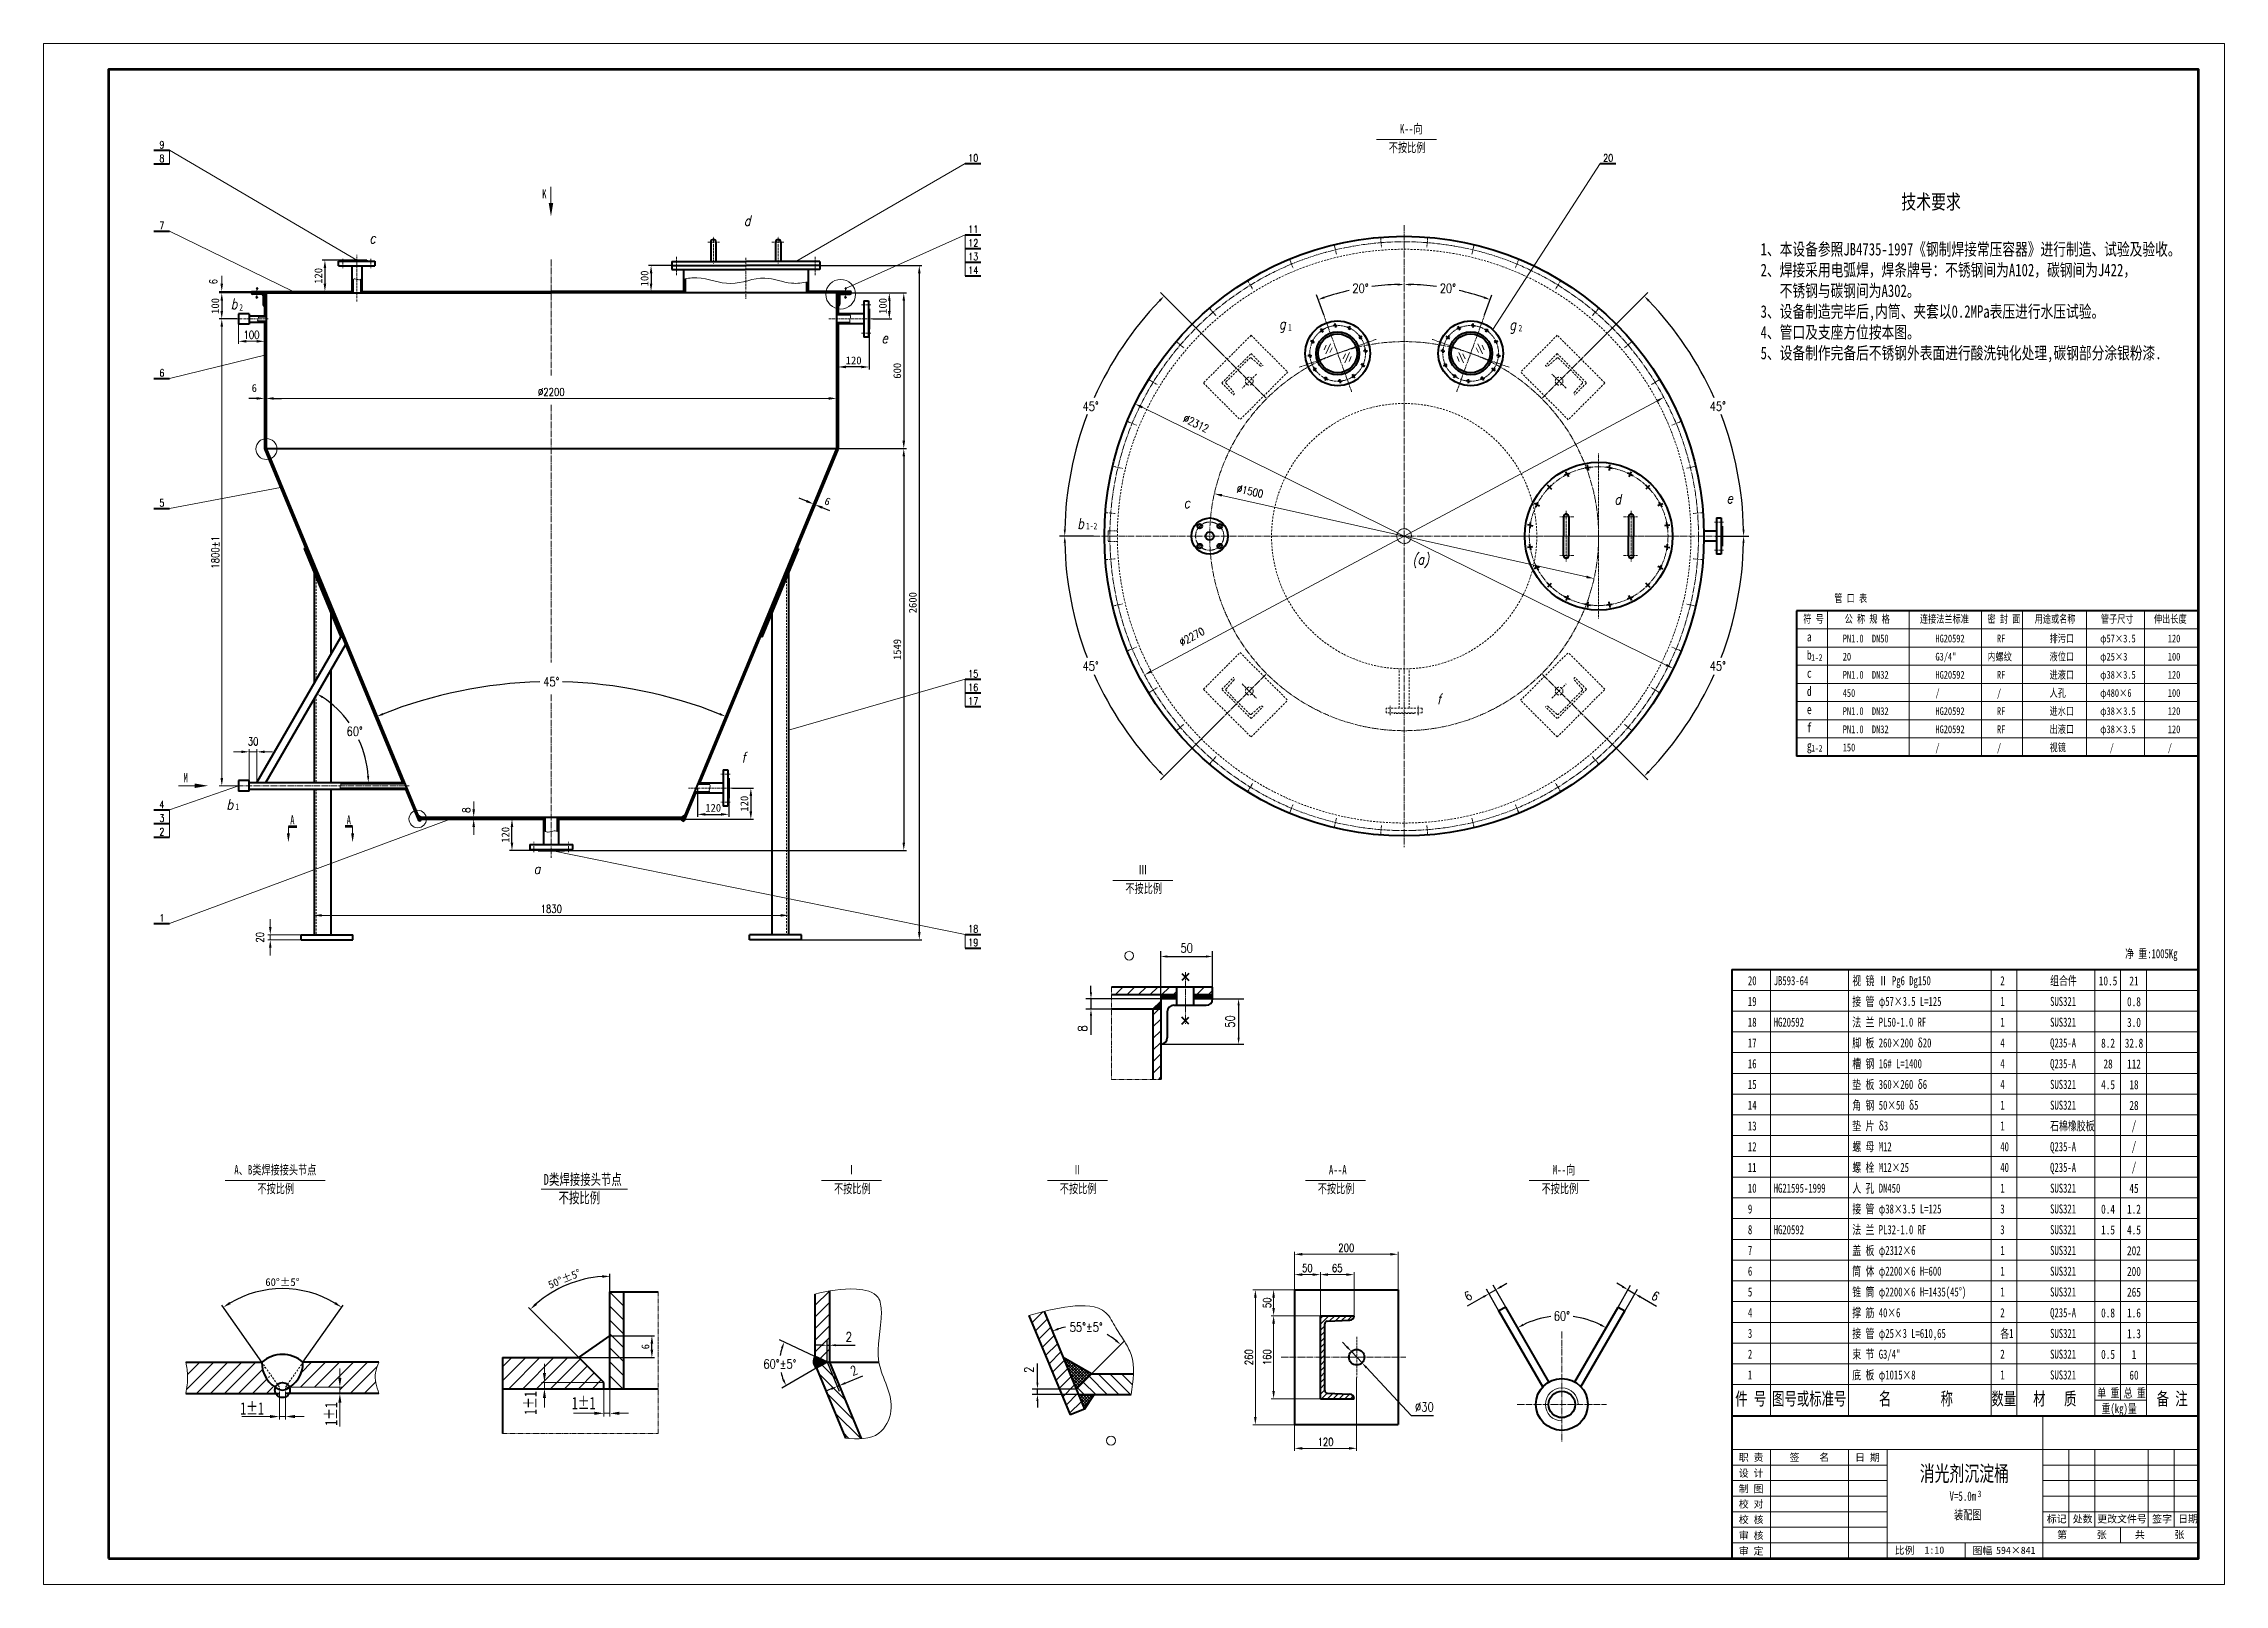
# Model space of a CAD drawing. Extents: x 588 to 78012, y -1551 to 8332.
# Drawn here: x 11129 to 19539, y 1188 to 7128 of the extents above; entities that cross this region are included whole.
import ezdxf
from ezdxf.enums import TextEntityAlignment as Align

# ---------------------------------------------------------------- set-up
doc = ezdxf.new("R2010")
doc.units = 0
doc.header["$LTSCALE"] = 10
doc.header["$PDMODE"] = 1
for name, pattern in [('JXX-L', [2.95, 1.9, -0.25, 0.15, -0.25, 0.15, -0.25]), ('XX-L', [1.25, 0.75, -0.5]), ('XX-S', [0.5, 0.3, -0.2]), ('ZXX-L', [3.28, 2.5, -0.3, 0.18, -0.3]), ('ZXX-S', [1.27, 0.75, -0.2, 0.12, -0.2])]:
    doc.linetypes.add(name, pattern=pattern)
doc.layers.get('Defpoints').update_dxf_attribs({"linetype": 'CONTINUOUS'})
doc.layers.add('5剖面线层', color=2, linetype='CONTINUOUS')
doc.layers.add('7标注层', color=4, linetype='CONTINUOUS')
for name, color, linetype, lineweight in [('A 粗实线', 1, 'CONTINUOUS', 40), ('B 细实线', 7, 'CONTINUOUS', 18), ('C 文 字', 2, 'CONTINUOUS', 20), ('D 短中心线', 3, 'ZXX-S', 18), ('E 长中心线', 3, 'ZXX-L', 18), ('F 短虚线', 6, 'XX-S', 20), ('G 长虚线', 6, 'XX-L', 20), ('I 长双点线', 3, 'JXX-L', 18), ('J 标注尺寸', 2, 'CONTINUOUS', 18)]:
    doc.layers.add(name, color=color, linetype=linetype, lineweight=lineweight)
doc.styles.add('HZTXT', font='SIMFANG.TTF', dxfattribs={"width": 0.75})
doc.styles.add('ITALICT', font='ITALICT.shx', dxfattribs={"width": 0.7})
doc.styles.add('ROMANC', font='romanc', dxfattribs={"width": 0.7, "height": 6})
doc.styles.get("Standard").update_dxf_attribs({"font": 'SIMFANG.TTF'})
doc.styles.add('style2', font='SIMFANG.TTF', dxfattribs={"width": 0.7})
doc.styles.add('TH_GBDIM', font='romans.shx', dxfattribs={"width": 0.8, "bigfont": 'gbcbig.shx'})
doc.styles.add('标题中文', font='SIMFANG.TTF', dxfattribs={"width": 0.7})
doc.dimstyles.new('TH_GBDIM', dxfattribs={"dimscale": 10, "dimtxt": 3.5, "dimasz": 2.5, "dimexe": 2, "dimexo": 0, "dimgap": 1.5, "dimtad": 1, "dimdec": 1, "dimzin": 0, "dimdsep": 46, "dimtxsty": 'TH_GBDIM', "dimcen": 2.5, "dimclrd": 130, "dimclre": 130, "dimclrt": 3, "dimadec": 0, "dimazin": 0, "dimtfac": 0.714286, "dimtdec": 1, "dimtmove": 0, "dimatfit": 3, "dimfxl": 0, "dimtolj": 1, "dimtzin": 0, "dimlwd": -1, "dimlwe": -1, "dimarcsym": 0})
doc.dimstyles.new('通用标注4.0', dxfattribs={"dimscale": 10, "dimtxt": 3, "dimasz": 3, "dimexe": 1, "dimexo": 0, "dimgap": 1, "dimtad": 1, "dimdec": 0, "dimzin": 0, "dimdsep": 46, "dimtxsty": 'Standard', "dimcen": 0, "dimadec": 0, "dimazin": 0, "dimtfac": 0.375, "dimtdec": 0, "dimtmove": 2, "dimatfit": 3, "dimfxl": 0, "dimtzin": 0, "dimarcsym": 0})
pattern_1 = [(45, (-408.53454, 987.0619), (-0.561266008, 0.561266008), []), (135, (-408.53454, 987.0619), (-0.561266008, -0.561266008), [])]
pattern_2 = [(135, (26582.7451, 987.0619), (0.561266008, 0.561266008), []), (45, (26582.7451, 987.0619), (0.561266008, -0.561266008), [])]
pattern_3 = [(45, (-114754.754, -29586.4485), (-5.61266008, 5.61266008), []), (135, (-114754.754, -29586.4485), (-5.61266008, -5.61266008), [])]
pattern_4 = [(45, (-55527.978, -38187.74), (-22.45064, 22.45064), [])]

msp = doc.modelspace()

# ---------------------------------------------------------------- texts
at = {"layer": 'C 文 字'}
for s, height, style, width, p in [('K--向', 36, '标题中文', 0.7, (16359.92, 6781.69)), ('不按比例', 36, '标题中文', 0.7, (16317.03, 6709.49)), ('d', 40, 'ITALICT', 0.8, (13829.94, 6425.6)), ('c', 40, 'ITALICT', 0.8, (12385.73, 6357.75)), ('b', 40, 'ITALICT', 0.8, (11851.04, 6104.8)), ('e', 40, 'ITALICT', 0.8, (14360.89, 5973.04)), ('g', 40, 'ITALICT', 0.8, (15893.46, 6027.53)), ('g', 40, 'ITALICT', 0.8, (16781.93, 6024.41)), ('d', 40, 'ITALICT', 0.8, (17186.72, 5351.32)), ('c', 40, 'ITALICT', 0.8, (15525.96, 5337.48)), ('e', 40, 'ITALICT', 0.8, (17619.33, 5355.39)), ('b', 40, 'ITALICT', 0.8, (15115.66, 5257.99)), ('(a)', 40, 'ITALICT', 0.8, (16408.45, 5120.14)), ('f', 40, 'ITALICT', 0.8, (16503.3, 4581.91)), ('f', 40, 'ITALICT', 0.8, (13821.32, 4356.56)), ('b', 40, 'ITALICT', 0.8, (11834.83, 4175.02)), ('a', 40, 'ITALICT', 0.8, (13019.39, 3926.93)), ('Ⅲ', 36, '标题中文', 0.7, (15350.77, 3925.39)), ('不按比例', 36, '标题中文', 0.7, (15300.97, 3853.18)), ('A、B类焊接接头节点', 36, '标题中文', 0.7, (11864.54, 2768.28)), ('类焊接接头节点', 42, 'style2', 0.7, (13078.21, 2728.24)), ('Ⅰ', 36, '标题中文', 0.7, (14227.22, 2768.28)), ('Ⅱ', 36, '标题中文', 0.7, (15098.15, 2768.28)), ('A--A', 36, '标题中文', 0.7, (16085.96, 2768.28)), ('M--向', 36, '标题中文', 0.7, (16949.16, 2768.28)), ('不按比例', 36, '标题中文', 0.7, (11954.03, 2696.07)), ('D', 42, 'style2', 0.7, (13057.87, 2728.24)), ('不按比例', 42, 'style2', 0.7, (13115.26, 2657.48)), ('不按比例', 36, '标题中文', 0.7, (14177.42, 2696.07)), ('不按比例', 36, '标题中文', 0.7, (15048.35, 2696.07)), ('不按比例', 36, '标题中文', 0.7, (16043.07, 2696.07)), ('不按比例', 36, '标题中文', 0.7, (16906.27, 2696.07)), ('1±1', 48, 'style2', 0.7, (11887.63, 1842.35)), ('1±1', 48, 'style2', 0.7, (13166.35, 1863.01))]:
    msp.add_text(s, height=height, dxfattribs=dict(at, style=style, width=width)).set_placement(p)
for s, height, style, width, p in [('9', 28.23, 'ROMANC', 0.8, (11585.27, 6738.18)), ('8', 28.23, 'ROMANC', 0.8, (11585.27, 6685.51)), ('10', 28.227, 'ROMANC', 0.8, (14714.39, 6687.12)), ('20', 28.227, 'ROMANC', 0.8, (17162.92, 6687.12)), ('7', 28.23, 'ROMANC', 0.8, (11585.27, 6426.57)), ('11', 28.227, 'ROMANC', 0.8, (14714.39, 6412.08)), ('12', 28.227, 'ROMANC', 0.8, (14714.39, 6359.42)), ('13', 28.227, 'ROMANC', 0.8, (14714.39, 6306.75)), ('14', 28.227, 'ROMANC', 0.8, (14714.39, 6254.08)), ('6', 28.23, 'ROMANC', 0.8, (11585.27, 5858.33)), ('5', 28.23, 'ROMANC', 0.8, (11585.27, 5357.32)), ('15', 28.227, 'ROMANC', 0.8, (14714.39, 4698.53)), ('16', 28.227, 'ROMANC', 0.8, (14714.39, 4645.86)), ('17', 28.227, 'ROMANC', 0.8, (14714.39, 4593.19)), ('4', 28.23, 'ROMANC', 0.8, (11585.27, 4194.8)), ('3', 28.23, 'ROMANC', 0.8, (11585.27, 4142.13)), ('2', 28.23, 'ROMANC', 0.8, (11585.27, 4089.46)), ('1', 28.23, 'ROMANC', 0.8, (11585.27, 3757.18)), ('18', 28.227, 'ROMANC', 0.8, (14714.39, 3714.98)), ('19', 28.227, 'ROMANC', 0.8, (14714.39, 3662.31)), ('10.5', 35, 'HZTXT', 0.75, (19090.64, 3514.32)), ('0.8', 35, 'HZTXT', 0.75, (19190.64, 3434.32)), ('21', 35, 'HZTXT', 0.75, (19190.64, 3514.32)), ('3.0', 35, 'HZTXT', 0.75, (19190.64, 3354.32)), ('8.2', 35, 'HZTXT', 0.75, (19090.64, 3274.32)), ('32.8', 35, 'HZTXT', 0.75, (19190.64, 3274.32)), ('28', 35, 'HZTXT', 0.75, (19090.64, 3194.32)), ('112', 35, 'HZTXT', 0.75, (19190.64, 3194.32)), ('4.5', 35, 'HZTXT', 0.75, (19090.64, 3114.32)), ('18', 35, 'HZTXT', 0.75, (19190.64, 3114.32)), ('28', 35, 'HZTXT', 0.75, (19190.64, 3034.32)), ('/', 35, 'HZTXT', 0.75, (19190.64, 2954.32)), ('/', 35, 'HZTXT', 0.75, (19190.64, 2874.32)), ('/', 35, 'HZTXT', 0.75, (19190.64, 2794.32)), ('45', 35, 'HZTXT', 0.75, (19190.64, 2714.32)), ('0.4', 35, 'HZTXT', 0.75, (19090.64, 2634.32)), ('1.2', 35, 'HZTXT', 0.75, (19190.64, 2634.32)), ('1.5', 35, 'HZTXT', 0.75, (19090.64, 2554.32)), ('4.5', 35, 'HZTXT', 0.75, (19190.64, 2554.32)), ('202', 35, 'HZTXT', 0.75, (19190.64, 2474.32)), ('200', 35, 'HZTXT', 0.75, (19190.64, 2394.32)), ('265', 35, 'HZTXT', 0.75, (19190.64, 2314.32)), ('0.8', 35, 'HZTXT', 0.75, (19090.64, 2234.32)), ('1.6', 35, 'HZTXT', 0.75, (19190.64, 2234.32)), ('1.3', 35, 'HZTXT', 0.75, (19190.64, 2154.32)), ('0.5', 35, 'HZTXT', 0.75, (19090.64, 2074.32)), ('1', 35, 'HZTXT', 0.75, (19190.64, 2074.32)), ('60', 35, 'HZTXT', 0.75, (19190.64, 1994.32))]:
    msp.add_text(s, height=height, dxfattribs=dict(at, style=style, width=width)).set_placement(p, align=Align.MIDDLE)
at = {"layer": 'C 文 字', "style": 'style2', "width": 0.7}
for p in [(12262.09, 1799.26), (13030.73, 1841.31)]:
    msp.add_text('1±1', height=48, rotation=90, dxfattribs=at).set_placement(p)
at = {"layer": 'C 文 字', "style": '标题中文', "oblique": 0.5}
msp.add_text('职 责', height=28, rotation=0.095868, dxfattribs=at).set_placement((17714.16, 1677.44), align=Align.MIDDLE_CENTER)
for s, p in [('签    名', (17938.72, 1678.49)), ('日 期', (18162.62, 1677.89)), ('设 计', (17714.16, 1617.44)), ('校 对', (17714.16, 1498.5)), ('制 图', (17714.16, 1557.44)), ('校 核', (17714.16, 1438.5)), ('标记', (18892.58, 1441.16)), ('处数', (18992.58, 1441.16)), ('更改文件号', (19144.2, 1441.16)), ('签字', (19299.05, 1441.16)), ('日期', (19399.05, 1441.16)), ('审 核', (17714.16, 1377.44)), ('第      张', (18989.62, 1380.2)), ('共      张', (19289.62, 1380.2)), ('审 定', (17714.16, 1317.44)), ('比例', (18305.94, 1320.02)), ('1:10', (18420.76, 1320.02)), ('图幅', (18605.94, 1319.12)), ('594×841', (18734.84, 1319.12))]:
    msp.add_text(s, height=28, rotation=0.095868, dxfattribs=at).set_placement(p, align=Align.MIDDLE)
at = {"layer": 'C 文 字', "attachment_point": 1, "style": 'HZTXT'}
for s, insert, char_height, width in [('                   技术要求\\P\\P{\\H0.8571x;1、本设备参照JB4735-1997《钢制焊接常压容器》进行制造、试验及验收。\\P2、焊接采用电弧焊，焊条牌号：不锈钢间为A102，碳钢间为J422，\\P   不锈钢与碳钢间为A302。\\P3、设备制造完毕后,内筒、夹套以0.2MPa表压进行水压试验。\\P4、管口及支座方位按本图。\\P5、设备制作完备后不锈钢外表面进行酸洗钝化处理,碳钢部分涂银粉漆.}', (17750.77, 6546.06), 56, 2880), ('管 口 表', (18035.08, 5004.99), 30, 480), (' 符 号', (17899.05, 4925.06), 30, 480), ('公 称 规 格', (18075.06, 4925.06), 30, 480), ('连接法兰标准', (18365.07, 4925.06), 30, 480), ('密 封 面', (18625.74, 4925.06), 30, 480), ('用途或名称', (18807.75, 4925.06), 30, 480), ('管子尺寸', (19063.08, 4925.06), 30, 480), ('伸出长度', (19267.74, 4925.06), 30, 480), ('a', (17929.4, 4859.29), 36, 576), ('PN1.0  DN50', (18067.58, 4849.63), 30, 480), ('HG20592', (18425, 4849.63), 30, 480), ('RF', (18662.39, 4849.63), 30, 480), ('排污口', (18865.11, 4849.63), 30, 480), ('φ57×3.5', (19060.42, 4849.63), 30, 480), ('120', (19321.21, 4849.63), 30, 480), ('c', (17929.4, 4719.29), 36, 576), ('b', (17929.4, 4789.29), 36, 576), ('20', (18067.58, 4779.63), 30, 480), ('PN1.0  DN32', (18067.58, 4709.63), 30, 480), ('G3/4"', (18425, 4779.63), 30, 480), ('HG20592', (18425, 4709.63), 30, 480), ('内螺纹', (18625.38, 4779.63), 30, 480), ('RF', (18662.39, 4709.63), 30, 480), ('进液口', (18865.11, 4709.63), 30, 480), ('液位口', (18865.11, 4779.63), 30, 480), ('φ25×3', (19060.42, 4779.63), 30, 480), ('100', (19321.21, 4779.63), 30, 480), ('d ', (17929.4, 4649.29), 36, 576), ('450', (18067.58, 4639.63), 30, 480), ('/', (18425, 4639.63), 30, 480), ('/', (18662.39, 4639.63), 30, 480), ('人孔', (18865.11, 4639.63), 30, 480), ('φ38×3.5', (19060.42, 4709.63), 30, 480), ('φ480×6', (19060.42, 4639.63), 30, 480), ('120', (19321.21, 4709.63), 30, 480), ('100', (19321.21, 4639.63), 30, 480), ('e', (17929.4, 4579.29), 36, 576), ('PN1.0  DN32', (18067.58, 4569.63), 30, 480), ('HG20592', (18425, 4569.63), 30, 480), ('RF', (18662.39, 4569.63), 30, 480), ('进水口', (18865.11, 4569.63), 30, 480), ('φ38×3.5', (19060.42, 4569.63), 30, 480), ('120', (19321.21, 4569.63), 30, 480), ('f', (17929.4, 4509.29), 36, 576), ('PN1.0  DN32', (18067.58, 4499.63), 30, 480), ('HG20592', (18425, 4499.63), 30, 480), ('RF', (18662.39, 4499.63), 30, 480), ('出液口', (18865.11, 4499.63), 30, 480), ('φ38×3.5', (19060.42, 4499.63), 30, 480), ('120', (19321.21, 4499.63), 30, 480), ('g', (17929.4, 4439.29), 36, 576), ('150', (18067.58, 4429.63), 30, 480), ('/', (18425, 4429.63), 30, 480), ('/', (18662.39, 4429.63), 30, 480), ('视镜', (18865.11, 4429.63), 30, 480), ('/', (19097.16, 4429.63), 30, 480), ('/', (19321.21, 4429.63), 30, 480)]:
    msp.add_mtext(s, dxfattribs=dict(at, insert=insert, char_height=char_height, width=width))
at = {"layer": 'J 标注尺寸', "style": '标题中文', "width": 0.7}
for s, height, p in [('K', 35, (13052.1, 6531.11)), ('2', 25.2, (11883.79, 6098.37)), ('1', 25.2, (15928.64, 6021.99)), ('2', 25.2, (16817.11, 6018.86)), ('1-2', 25.2, (15149.57, 5255.83)), ('1-2', 25.2, (17946.17, 4748.94)), ('1-2', 25.2, (17946.17, 4398.94)), ('M', 35, (11668.66, 4280.61)), ('1', 25.2, (11868.73, 4172.86)), ('A', 35, (12080.22, 4117.67)), ('A', 35, (12297.83, 4117.67)), ('净 重:1005Kg', 35, (19156.57, 3602.17)), ('20', 35, (17701.87, 3498)), ('JB593-64', 35, (17801.33, 3498)), ('视 镜 Ⅱ Pg6 Dg150', 35, (18104.31, 3498)), ('2', 35, (18675.11, 3498)), ('组合件', 35, (18867.26, 3498)), ('19', 35, (17701.87, 3418)), ('接 管 φ57×3.5 L=125', 35, (18104.31, 3418)), ('1', 35, (18675.11, 3418)), ('SUS321', 35, (18867.26, 3418)), ('18', 35, (17701.87, 3338)), ('HG20592', 35, (17801.33, 3338)), ('法 兰 PL50-1.0 RF', 35, (18104.31, 3338)), ('1', 35, (18675.11, 3338)), ('SUS321', 35, (18867.26, 3338)), ('17', 35, (17701.87, 3258)), ('脚 板 260×200 δ20', 35, (18104.31, 3258)), ('4', 35, (18675.11, 3258)), ('Q235-A', 35, (18867.26, 3258)), ('16', 35, (17701.87, 3178)), ('槽 钢 16# L=1400', 35, (18104.31, 3178)), ('4', 35, (18675.11, 3178)), ('Q235-A', 35, (18867.26, 3178)), ('15', 35, (17701.87, 3098)), ('垫 板 360×260 δ6', 35, (18104.31, 3098)), ('4', 35, (18675.11, 3098)), ('SUS321', 35, (18867.26, 3098)), ('14', 35, (17701.87, 3018)), ('角 钢 50×50 δ5', 35, (18104.31, 3018)), ('1', 35, (18675.11, 3018)), ('SUS321', 35, (18867.26, 3018)), ('13', 35, (17701.87, 2938)), ('垫 片 δ3', 35, (18104.31, 2938)), ('1', 35, (18675.11, 2938)), ('石棉橡胶板', 35, (18867.26, 2938)), ('12', 35, (17701.87, 2858)), ('螺 母 M12', 35, (18104.31, 2858)), ('40', 35, (18675.11, 2858)), ('Q235-A', 35, (18867.26, 2858)), ('11', 35, (17701.87, 2778)), ('螺 栓 M12×25', 35, (18104.31, 2778)), ('40', 35, (18675.11, 2778)), ('Q235-A', 35, (18867.26, 2778)), ('10', 35, (17701.87, 2698)), ('HG21595-1999', 35, (17801.33, 2698)), ('人 孔 DN450', 35, (18104.31, 2698)), ('1', 35, (18675.11, 2698)), ('SUS321', 35, (18867.26, 2698)), ('9', 35, (17701.87, 2618)), ('接 管 φ38×3.5 L=125', 35, (18104.31, 2618)), ('3', 35, (18675.11, 2618)), ('SUS321', 35, (18867.26, 2618)), ('8', 35, (17701.87, 2538)), ('HG20592', 35, (17801.33, 2538)), ('法 兰 PL32-1.0 RF', 35, (18104.31, 2538)), ('3', 35, (18675.11, 2538)), ('SUS321', 35, (18867.26, 2538)), ('7', 35, (17701.87, 2458)), ('盖 板 φ2312×6', 35, (18104.31, 2458)), ('1', 35, (18675.11, 2458)), ('SUS321', 35, (18867.26, 2458)), ('6', 35, (17701.87, 2378)), ('筒 体 φ2200×6 H=600', 35, (18104.31, 2378)), ('1', 35, (18675.11, 2378)), ('SUS321', 35, (18867.26, 2378)), ('5', 35, (17701.87, 2298)), ('锥 筒 φ2200×6 H=1435(45°)', 35, (18104.31, 2298)), ('1', 35, (18675.11, 2298)), ('SUS321', 35, (18867.26, 2298)), ('4', 35, (17701.87, 2218)), ('撑 筋 40×6', 35, (18104.31, 2218)), ('2', 35, (18675.11, 2218)), ('Q235-A', 35, (18867.26, 2218)), ('3', 35, (17701.87, 2138)), ('接 管 φ25×3 L=610,65', 35, (18104.31, 2138)), ('各1', 35, (18675.11, 2138)), ('SUS321', 35, (18867.26, 2138)), ('2', 35, (17701.87, 2058)), ('束 节 G3/4"', 35, (18104.31, 2058)), ('2', 35, (18675.11, 2058)), ('SUS321', 35, (18867.26, 2058)), ('件 号', 49.98, (17653.02, 1878.87)), ('1', 35, (17701.87, 1978)), ('图号或标准号', 49.98, (17795.14, 1878.87)), ('底 板 φ1015×8', 35, (18104.31, 1978)), ('名        称', 49.98, (18206.8, 1878.87)), ('数量', 49.98, (18640.89, 1878.87)), ('1', 35, (18675.11, 1978)), ('材   质', 49.98, (18801.87, 1878.87)), ('SUS321', 35, (18867.26, 1978)), ('单 重', 35, (19049.21, 1908.47)), ('总 重', 35, (19150.96, 1908.47)), ('备 注', 49.98, (19278.36, 1878.87)), ('重(kg)量', 35, (19065.8, 1848.47)), ('消光剂沉淀桶', 59.976, (18364.81, 1585.37)), ('V=5.0m', 35.986, (18479.29, 1510.16)), ('3', 25.2, (18588.05, 1524.31)), ('装配图', 35.986, (18496.68, 1438.48))]:
    msp.add_text(s, height=height, dxfattribs=at).set_placement(p)

# ---------------------------------------------------------------- blocks, each defined once
blk = doc.blocks.new('*D63')
at = {"layer": 'C 文 字', "color": 0, "lineweight": -2}
for p, q in [((11931.1, 6166.7), (11806.3, 6166.7)), ((11874.7, 6066.7), (11806.3, 6066.7)), ((11816.3, 6136.7), (11816.3, 6096.7))]:
    blk.add_line(p, q, dxfattribs=at)
at = {"layer": 'C 文 字', "color": 0}
for points in [[(11811.3, 6136.7), (11821.3, 6136.7), (11816.3, 6166.7)], [(11811.3, 6096.7), (11821.3, 6096.7), (11816.3, 6066.7)]]:
    blk.add_solid(points, dxfattribs=at)
at = {"layer": 'Defpoints', "color": 0}
for p in [(11931.1, 6166.7), (11816.3, 6066.7), (11874.7, 6066.7)]:
    blk.add_point(p, dxfattribs=at)
at = {"layer": 'C 文 字', "color": 0, "insert": (11791.3, 6116.7), "char_height": 30, "attachment_point": 5, "rotation": 90}
blk.add_mtext('100', dxfattribs=at)
blk = doc.blocks.new('*D64')
at = {"layer": 'C 文 字', "color": 0, "lineweight": -2}
for p, q in [((14233.1, 6166.7), (14400.8, 6166.7)), ((14327.4, 6066.7), (14400.8, 6066.7)), ((14390.8, 6136.7), (14390.8, 6096.7))]:
    blk.add_line(p, q, dxfattribs=at)
at = {"layer": 'C 文 字', "color": 0}
for points in [[(14385.8, 6136.7), (14395.8, 6136.7), (14390.8, 6166.7)], [(14385.8, 6096.7), (14395.8, 6096.7), (14390.8, 6066.7)]]:
    blk.add_solid(points, dxfattribs=at)
at = {"layer": 'Defpoints', "color": 0}
for p in [(14233.1, 6166.7), (14327.4, 6066.7), (14390.8, 6066.7)]:
    blk.add_point(p, dxfattribs=at)
at = {"layer": 'C 文 字', "color": 0, "insert": (14365.8, 6116.7), "char_height": 30, "attachment_point": 5, "rotation": 90}
blk.add_mtext('100', dxfattribs=at)
blk = doc.blocks.new('*D65')
at = {"layer": 'C 文 字', "color": 0, "lineweight": -2}
for p, q in [((14313.1, 6027.7), (14313.1, 5871.5)), ((14193.1, 5889.6), (14193.1, 5871.5)), ((14283.1, 5881.5), (14223.1, 5881.5))]:
    blk.add_line(p, q, dxfattribs=at)
at = {"layer": 'C 文 字', "color": 0}
for points in [[(14223.1, 5886.5), (14223.1, 5876.5), (14193.1, 5881.5)], [(14283.1, 5886.5), (14283.1, 5876.5), (14313.1, 5881.5)]]:
    blk.add_solid(points, dxfattribs=at)
at = {"layer": 'Defpoints', "color": 0}
for p in [(14313.1, 6027.7), (14193.1, 5889.6), (14193.1, 5881.5)]:
    blk.add_point(p, dxfattribs=at)
at = {"layer": 'C 文 字', "color": 0, "insert": (14253.1, 5906.5), "char_height": 30, "attachment_point": 5}
blk.add_mtext('120', dxfattribs=at)
blk = doc.blocks.new('*D66')
at = {"layer": 'C 文 字', "color": 0, "lineweight": -2}
for p, q in [((12298.1, 6292.7), (12204.1, 6292.7)), ((12214.1, 6262.7), (12214.1, 6202.7)), ((12216.5, 6172.7), (12204.1, 6172.7))]:
    blk.add_line(p, q, dxfattribs=at)
at = {"layer": 'C 文 字', "color": 0}
for points in [[(12209.1, 6262.7), (12219.1, 6262.7), (12214.1, 6292.7)], [(12209.1, 6202.7), (12219.1, 6202.7), (12214.1, 6172.7)]]:
    blk.add_solid(points, dxfattribs=at)
at = {"layer": 'Defpoints', "color": 0}
for p in [(12298.1, 6292.7), (12214.1, 6172.7), (12216.5, 6172.7)]:
    blk.add_point(p, dxfattribs=at)
at = {"layer": 'C 文 字', "color": 0, "insert": (12189.1, 6232.7), "char_height": 30, "attachment_point": 5, "rotation": 90}
blk.add_mtext('120', dxfattribs=at)
blk = doc.blocks.new('*D67')
at = {"layer": 'C 文 字', "color": 0, "lineweight": -2}
for p, q in [((13785.7, 4257.7), (13866.7, 4257.7)), ((13856.7, 4227.7), (13856.7, 4167.7)), ((13582, 4137.7), (13866.7, 4137.7))]:
    blk.add_line(p, q, dxfattribs=at)
at = {"layer": 'C 文 字', "color": 0}
for points in [[(13851.7, 4227.7), (13861.7, 4227.7), (13856.7, 4257.7)], [(13851.7, 4167.7), (13861.7, 4167.7), (13856.7, 4137.7)]]:
    blk.add_solid(points, dxfattribs=at)
at = {"layer": 'Defpoints', "color": 0}
for p in [(13785.7, 4257.7), (13582, 4137.7), (13856.7, 4137.7)]:
    blk.add_point(p, dxfattribs=at)
at = {"layer": 'C 文 字', "color": 0, "insert": (13831.7, 4197.7), "char_height": 30, "attachment_point": 5, "rotation": 90}
blk.add_mtext('120', dxfattribs=at)
blk = doc.blocks.new('*D68')
at = {"layer": 'C 文 字', "color": 0, "lineweight": -2}
for p, q in [((13651.4, 4257.7), (13651.4, 4146.6)), ((13771.4, 4218.7), (13771.4, 4146.6)), ((13681.4, 4156.6), (13741.4, 4156.6))]:
    blk.add_line(p, q, dxfattribs=at)
at = {"layer": 'C 文 字', "color": 0}
for points in [[(13681.4, 4161.6), (13681.4, 4151.6), (13651.4, 4156.6)], [(13741.4, 4161.6), (13741.4, 4151.6), (13771.4, 4156.6)]]:
    blk.add_solid(points, dxfattribs=at)
at = {"layer": 'Defpoints', "color": 0}
for p in [(13651.4, 4257.7), (13771.4, 4218.7), (13771.4, 4156.6)]:
    blk.add_point(p, dxfattribs=at)
at = {"layer": 'C 文 字', "color": 0, "insert": (13711.4, 4181.6), "char_height": 30, "attachment_point": 5}
blk.add_mtext('120', dxfattribs=at)
blk = doc.blocks.new('*D69')
at = {"layer": 'C 文 字', "color": 0, "lineweight": -2}
for p, q in [((12929.6, 4137.7), (12945.5, 4137.7)), ((12935.5, 4047.7), (12935.5, 4107.7)), ((13036.1, 4017.7), (12925.5, 4017.7))]:
    blk.add_line(p, q, dxfattribs=at)
at = {"layer": 'C 文 字', "color": 0}
for points in [[(12930.5, 4107.7), (12940.5, 4107.7), (12935.5, 4137.7)], [(12930.5, 4047.7), (12940.5, 4047.7), (12935.5, 4017.7)]]:
    blk.add_solid(points, dxfattribs=at)
at = {"layer": 'Defpoints', "color": 0}
for p in [(12929.6, 4137.7), (12935.5, 4137.7), (13036.1, 4017.7)]:
    blk.add_point(p, dxfattribs=at)
at = {"layer": 'C 文 字', "color": 0, "insert": (12910.5, 4077.7), "char_height": 30, "attachment_point": 5, "rotation": 90}
blk.add_mtext('120', dxfattribs=at)
blk = doc.blocks.new('*D70')
at = {"layer": 'C 文 字', "color": 0, "lineweight": -2}
for p, q in [((11951.1, 5760.1), (11921.1, 5760.1)), ((11981.1, 5743.6), (11981.1, 5770.1)), ((11987.1, 5760.1), (11981.1, 5760.1)), ((11987.1, 5743.6), (11987.1, 5770.1)), ((12017.1, 5760.1), (12047.1, 5760.1))]:
    blk.add_line(p, q, dxfattribs=at)
at = {"layer": 'C 文 字', "color": 0}
for points in [[(11951.1, 5765.1), (11951.1, 5755.1), (11981.1, 5760.1)], [(12017.1, 5765.1), (12017.1, 5755.1), (11987.1, 5760.1)]]:
    blk.add_solid(points, dxfattribs=at)
at = {"layer": 'Defpoints', "color": 0}
for p in [(11981.1, 5760.1), (11981.1, 5743.6), (11987.1, 5743.6)]:
    blk.add_point(p, dxfattribs=at)
at = {"layer": 'C 文 字', "color": 0, "insert": (11941.7, 5800.1), "char_height": 30, "attachment_point": 5}
blk.add_mtext('6', dxfattribs=at)
blk = doc.blocks.new('*D71')
at = {"layer": 'C 文 字', "color": 0, "lineweight": -2}
for p, q in [((13552.1, 6272.7), (13461.9, 6272.7)), ((13471.9, 6242.7), (13471.9, 6202.7)), ((13461.9, 6172.7), (13481.9, 6172.7))]:
    blk.add_line(p, q, dxfattribs=at)
at = {"layer": 'C 文 字', "color": 0}
for points in [[(13466.9, 6242.7), (13476.9, 6242.7), (13471.9, 6272.7)], [(13466.9, 6202.7), (13476.9, 6202.7), (13471.9, 6172.7)]]:
    blk.add_solid(points, dxfattribs=at)
at = {"layer": 'Defpoints', "color": 0}
for p in [(13552.1, 6272.7), (13461.9, 6172.7), (13471.9, 6172.7)]:
    blk.add_point(p, dxfattribs=at)
at = {"layer": 'C 文 字', "color": 0, "insert": (13446.9, 6222.7), "char_height": 30, "attachment_point": 5, "rotation": 90}
blk.add_mtext('100', dxfattribs=at)
blk = doc.blocks.new('*D72')
at = {"layer": 'C 文 字', "color": 0, "lineweight": -2}
for p, q in [((14122.1, 6272.7), (14516.3, 6272.7)), ((14506.3, 6242.7), (14506.3, 3702.7)), ((14052.1, 3672.7), (14516.3, 3672.7))]:
    blk.add_line(p, q, dxfattribs=at)
at = {"layer": 'C 文 字', "color": 0}
for points in [[(14501.3, 6242.7), (14511.3, 6242.7), (14506.3, 6272.7)], [(14501.3, 3702.7), (14511.3, 3702.7), (14506.3, 3672.7)]]:
    blk.add_solid(points, dxfattribs=at)
at = {"layer": 'Defpoints', "color": 0}
for p in [(14122.1, 6272.7), (14052.1, 3672.7), (14506.3, 3672.7)]:
    blk.add_point(p, dxfattribs=at)
at = {"layer": 'C 文 字', "color": 0, "insert": (14481.3, 4972.7), "char_height": 30, "attachment_point": 5, "rotation": 90}
blk.add_mtext('2600', dxfattribs=at)
blk = doc.blocks.new('*D73')
at = {"layer": 'C 文 字', "color": 0, "lineweight": -2}
for p, q in [((14174.4, 5566.7), (14456.4, 5566.7)), ((14446.4, 5536.7), (14446.4, 4047.7)), ((13138.1, 4017.7), (14456.4, 4017.7))]:
    blk.add_line(p, q, dxfattribs=at)
at = {"layer": 'C 文 字', "color": 0}
for points in [[(14441.4, 5536.7), (14451.4, 5536.7), (14446.4, 5566.7)], [(14441.4, 4047.7), (14451.4, 4047.7), (14446.4, 4017.7)]]:
    blk.add_solid(points, dxfattribs=at)
at = {"layer": 'Defpoints', "color": 0}
for p in [(14174.4, 5566.7), (13138.1, 4017.7), (14446.4, 4017.7)]:
    blk.add_point(p, dxfattribs=at)
at = {"layer": 'C 文 字', "color": 0, "insert": (14421.4, 4792.2), "char_height": 30, "attachment_point": 5, "rotation": 90}
blk.add_mtext('1549', dxfattribs=at)
blk = doc.blocks.new('*D74')
at = {"layer": 'C 文 字', "color": 0, "lineweight": -2}
for p, q in [((14330.4, 6166.7), (14456.4, 6166.7)), ((14446.4, 6136.7), (14446.4, 5596.7)), ((14305.4, 5566.7), (14456.4, 5566.7))]:
    blk.add_line(p, q, dxfattribs=at)
at = {"layer": 'C 文 字', "color": 0}
for points in [[(14441.4, 6136.7), (14451.4, 6136.7), (14446.4, 6166.7)], [(14441.4, 5596.7), (14451.4, 5596.7), (14446.4, 5566.7)]]:
    blk.add_solid(points, dxfattribs=at)
at = {"layer": 'Defpoints', "color": 0}
for p in [(14330.4, 6166.7), (14305.4, 5566.7), (14446.4, 5566.7)]:
    blk.add_point(p, dxfattribs=at)
at = {"layer": 'C 文 字', "color": 0, "insert": (14421.4, 5866.7), "char_height": 30, "attachment_point": 5, "rotation": 90}
blk.add_mtext('600', dxfattribs=at)
blk = doc.blocks.new('*D75')
at = {"layer": 'C 文 字', "color": 0, "lineweight": -2}
for p, q in [((14070.9, 5364.5), (14043.2, 5375.9)), ((14098.6, 5353), (14102.4, 5362.2)), ((14104.1, 5350.7), (14098.6, 5353)), ((14104.1, 5350.7), (14108, 5359.9)), ((14131.9, 5339.2), (14159.6, 5327.7))]:
    blk.add_line(p, q, dxfattribs=at)
at = {"layer": 'C 文 字', "color": 0}
for points in [[(14072.8, 5369.1), (14069, 5359.8), (14098.6, 5353)], [(14133.8, 5343.8), (14129.9, 5334.6), (14104.1, 5350.7)]]:
    blk.add_solid(points, dxfattribs=at)
at = {"layer": 'Defpoints', "color": 0}
for p in [(14098.6, 5353), (14098.6, 5353), (14104.1, 5350.7)]:
    blk.add_point(p, dxfattribs=at)
at = {"layer": 'C 文 字', "color": 0, "insert": (14152.4, 5363.4), "char_height": 30, "attachment_point": 5, "rotation": 337.5}
blk.add_mtext('6', dxfattribs=at)
blk = doc.blocks.new('*D76')
at = {"layer": '7标注层', "color": 130}
for start, end in [(91.42427, 111.68466), (68.31534, 88.57573)]:
    blk.add_arc((13087.1, 2911), 1756.8, start, end, dxfattribs=at)
for points in [[(12439.5, 4539.6), (12436.4, 4547.4), (12414.8, 4534.1)], [(13737.8, 4547.4), (13734.7, 4539.6), (13759.4, 4534.1)]]:
    blk.add_solid(points, dxfattribs=at)
at = {"layer": 'Defpoints', "color": 0}
for p in [(11987.1, 5566.7), (14187.1, 5566.7), (13316.4, 4652.8), (12581.3, 4132.1), (13592.9, 4132.1)]:
    blk.add_point(p, dxfattribs=at)
at = {"layer": '7标注层', "color": 3, "insert": (13087.1, 4667.8), "char_height": 35, "attachment_point": 5, "style": 'TH_GBDIM'}
blk.add_mtext('\\A1;45%%d{}{}', dxfattribs=at)
blk = doc.blocks.new('*D77')
at = {"layer": 'C 文 字', "color": 0}
for p, q in [((11987.1, 5743.6), (11987.1, 5770.1)), ((12017.1, 5760.1), (14157.1, 5760.1)), ((14187.1, 5743.6), (14187.1, 5770.1))]:
    blk.add_line(p, q, dxfattribs=at)
for points in [[(12017.1, 5765.1), (12017.1, 5755.1), (11987.1, 5760.1)], [(14157.1, 5765.1), (14157.1, 5755.1), (14187.1, 5760.1)]]:
    blk.add_solid(points, dxfattribs=at)
at = {"layer": 'Defpoints', "color": 0}
for p in [(11987.1, 5743.6), (14187.1, 5760.1), (14187.1, 5743.6)]:
    blk.add_point(p, dxfattribs=at)
at = {"layer": 'C 文 字', "color": 0, "insert": (13087.1, 5785.1), "char_height": 30, "attachment_point": 5, "style": 'TH_GBDIM'}
blk.add_mtext('%%c2200', dxfattribs=at)
blk = doc.blocks.new('*D78')
at = {"layer": 'C 文 字', "color": 0}
blk.add_line((17350.8, 5750), (15401.6, 4708.4), dxfattribs=at)
for points in [[(17348.4, 5754.4), (17353.1, 5745.6), (17377.2, 5764.1)], [(15399.3, 4712.8), (15404, 4704), (15375.2, 4694.3)]]:
    blk.add_solid(points, dxfattribs=at)
at = {"layer": 'Defpoints', "color": 0}
for p in [(17377.2, 5764.1), (15375.2, 4694.3)]:
    blk.add_point(p, dxfattribs=at)
at = {"layer": 'C 文 字', "color": 0, "insert": (15557.9, 4841.7), "char_height": 30, "attachment_point": 5, "rotation": 28.11923, "style": 'TH_GBDIM'}
blk.add_mtext('∅2270', dxfattribs=at)
blk = doc.blocks.new('*D79')
at = {"layer": 'C 文 字', "color": 0}
blk.add_line((17386.7, 4732.4), (15365.7, 5726), dxfattribs=at)
for points in [[(15367.9, 5730.5), (15363.5, 5721.5), (15338.8, 5739.2)], [(17388.9, 4736.9), (17384.5, 4727.9), (17413.6, 4719.2)]]:
    blk.add_solid(points, dxfattribs=at)
at = {"layer": 'Defpoints', "color": 0}
for p in [(15338.8, 5739.2), (17413.6, 4719.2)]:
    blk.add_point(p, dxfattribs=at)
at = {"layer": 'C 文 字', "color": 0, "insert": (15573.7, 5663.4), "char_height": 30, "attachment_point": 5, "rotation": 333.81962, "style": 'TH_GBDIM'}
blk.add_mtext('∅2312', dxfattribs=at)
blk = doc.blocks.new('*D80')
at = {"layer": '7标注层', "color": 130}
blk.add_line((16065.8, 6082), (16037.5, 6159.8), dxfattribs=at)
for start, end in [(102.62986, 108.52371), (91.47629, 97.39127)]:
    blk.add_arc((16376.2, 5229.2), 970.3, start, end, dxfattribs=at)
for points in [[(16069.3, 6145.3), (16066.6, 6153.1), (16044.3, 6141)], [(16351.1, 6203.3), (16351.3, 6195), (16376.2, 6199.5)]]:
    blk.add_solid(points, dxfattribs=at)
at = {"layer": 'Defpoints', "color": 0}
for p in [(16376.2, 6428.7), (16263.6, 6192.9), (16065.8, 6082), (16173.6, 5785.9), (16376.2, 4029.7)]:
    blk.add_point(p, dxfattribs=at)
at = {"layer": '7标注层', "color": 3, "insert": (16207.7, 6184.7), "char_height": 35, "attachment_point": 5, "style": 'TH_GBDIM'}
blk.add_mtext('\\A1;20%%d{}{}', dxfattribs=at)
blk = doc.blocks.new('*D81')
at = {"layer": '7标注层', "color": 130}
blk.add_line((16686.6, 6082), (16714.9, 6159.8), dxfattribs=at)
for start, end in [(82.60873, 88.52371), (71.47629, 77.37014)]:
    blk.add_arc((16376.2, 5229.2), 970.3, start, end, dxfattribs=at)
for points in [[(16401.1, 6195), (16401.3, 6203.3), (16376.2, 6199.5)], [(16685.8, 6153.1), (16683.1, 6145.3), (16708.1, 6141)]]:
    blk.add_solid(points, dxfattribs=at)
at = {"layer": 'Defpoints', "color": 0}
for p in [(16376.2, 6428.7), (16600, 6173.3), (16686.6, 6082), (16578.8, 5785.9), (16376.2, 4029.7)]:
    blk.add_point(p, dxfattribs=at)
at = {"layer": '7标注层', "color": 3, "insert": (16544.7, 6184.7), "char_height": 35, "attachment_point": 5, "style": 'TH_GBDIM'}
blk.add_mtext('\\A1;20%%d{}{}', dxfattribs=at)
blk = doc.blocks.new('*D82')
at = {"layer": '7标注层', "color": 130}
for p, q in [((15662.8, 5942.6), (15436.5, 6168.9)), ((15178, 5229.2), (15047.2, 5229.2))]:
    blk.add_line(p, q, dxfattribs=at)
for start, end in [(136.09431, 155.95135), (159.0315, 178.90569)]:
    blk.add_arc((16376.2, 5229.2), 1309, start, end, dxfattribs=at)
for points in [[(15430.1, 6139.8), (15436.1, 6134), (15450.6, 6154.8)], [(15071.6, 5254.2), (15063.3, 5254.2), (15067.2, 5229.2)]]:
    blk.add_solid(points, dxfattribs=at)
at = {"layer": 'Defpoints', "color": 0}
for p in [(15662.8, 5942.6), (15242.6, 5883.7), (15845.9, 5759.5), (15178, 5229.2), (17612.7, 5229.2)]:
    blk.add_point(p, dxfattribs=at)
at = {"layer": '7标注层', "color": 3, "insert": (15166.9, 5730.1), "char_height": 35, "attachment_point": 5, "style": 'TH_GBDIM'}
blk.add_mtext('\\A1;45%%d{}{}', dxfattribs=at)
blk = doc.blocks.new('*D83')
at = {"layer": '7标注层', "color": 130}
for p, q in [((15178, 5229.2), (15047.2, 5229.2)), ((15662.8, 4515.8), (15436.5, 4289.5))]:
    blk.add_line(p, q, dxfattribs=at)
for start, end in [(181.09431, 200.9685), (204.04865, 223.90569)]:
    blk.add_arc((16376.2, 5229.2), 1309, start, end, dxfattribs=at)
for points in [[(15063.3, 5204.2), (15071.6, 5204.2), (15067.2, 5229.2)], [(15436.1, 4324.4), (15430.1, 4318.5), (15450.6, 4303.6)]]:
    blk.add_solid(points, dxfattribs=at)
at = {"layer": 'Defpoints', "color": 0}
for p in [(15178, 5229.2), (17612.7, 5229.2), (15111.8, 4890.4), (15845.9, 4698.9), (15662.8, 4515.8)]:
    blk.add_point(p, dxfattribs=at)
at = {"layer": '7标注层', "color": 3, "insert": (15166.9, 4728.3), "char_height": 35, "attachment_point": 5, "style": 'TH_GBDIM'}
blk.add_mtext('\\A1;45%%d{}{}', dxfattribs=at)
blk = doc.blocks.new('*D85')
at = {"layer": '7标注层', "color": 130}
for p, q in [((17574.4, 5229.2), (17705.2, 5229.2)), ((17089.6, 4515.8), (17315.9, 4289.5))]:
    blk.add_line(p, q, dxfattribs=at)
for start, end in [(339.0315, 358.90569), (316.09431, 335.95135)]:
    blk.add_arc((16376.2, 5229.2), 1309, start, end, dxfattribs=at)
for points in [[(17680.8, 5204.2), (17689.1, 5204.2), (17685.2, 5229.2)], [(17322.3, 4318.5), (17316.3, 4324.4), (17301.8, 4303.6)]]:
    blk.add_solid(points, dxfattribs=at)
at = {"layer": 'Defpoints', "color": 0}
for p in [(15139.7, 5229.2), (17574.4, 5229.2), (16906.5, 4698.9), (17509.8, 4574.7), (17089.6, 4515.8)]:
    blk.add_point(p, dxfattribs=at)
at = {"layer": '7标注层', "color": 3, "insert": (17585.5, 4728.3), "char_height": 35, "attachment_point": 5, "style": 'TH_GBDIM'}
blk.add_mtext('\\A1;45%%d{}{}', dxfattribs=at)
blk = doc.blocks.new('*D84')
at = {"layer": '7标注层', "color": 130}
for p, q in [((17089.6, 5942.6), (17315.9, 6168.9)), ((17574.4, 5229.2), (17705.2, 5229.2))]:
    blk.add_line(p, q, dxfattribs=at)
for start, end in [(24.04865, 43.90569), (1.09431, 20.9685)]:
    blk.add_arc((16376.2, 5229.2), 1309, start, end, dxfattribs=at)
for points in [[(17316.3, 6134), (17322.3, 6139.8), (17301.8, 6154.8)], [(17689.1, 5254.2), (17680.8, 5254.2), (17685.2, 5229.2)]]:
    blk.add_solid(points, dxfattribs=at)
at = {"layer": 'Defpoints', "color": 0}
for p in [(17089.6, 5942.6), (16906.5, 5759.5), (17640.6, 5568), (15139.7, 5229.2), (17574.4, 5229.2)]:
    blk.add_point(p, dxfattribs=at)
at = {"layer": '7标注层', "color": 3, "insert": (17585.5, 5730.1), "char_height": 35, "attachment_point": 5, "style": 'TH_GBDIM'}
blk.add_mtext('\\A1;45%%d{}{}', dxfattribs=at)
blk = doc.blocks.new('*D86')
at = {"layer": 'C 文 字', "color": 0}
for p, q in [((12787.9, 4175.7), (12787.9, 4205.7)), ((12787.9, 4145.7), (12777.9, 4145.7)), ((12787.9, 4137.7), (12777.9, 4137.7)), ((12787.9, 4137.7), (12787.9, 4145.7)), ((12787.9, 4107.7), (12787.9, 4077.7))]:
    blk.add_line(p, q, dxfattribs=at)
for points in [[(12782.9, 4175.7), (12792.9, 4175.7), (12787.9, 4145.7)], [(12782.9, 4107.7), (12792.9, 4107.7), (12787.9, 4137.7)]]:
    blk.add_solid(points, dxfattribs=at)
at = {"layer": 'Defpoints', "color": 0}
for p in [(12787.9, 4145.7), (12787.9, 4145.7), (12787.9, 4137.7)]:
    blk.add_point(p, dxfattribs=at)
at = {"layer": 'C 文 字', "color": 0, "insert": (12759.5, 4172.9), "char_height": 30, "attachment_point": 5, "rotation": 90, "style": 'TH_GBDIM'}
blk.add_mtext('8', dxfattribs=at)
blk = doc.blocks.new('*D87')
at = {"layer": 'C 文 字', "color": 0}
for p, q in [((11816.3, 6202.7), (11816.3, 6232.7)), ((11931.1, 6172.7), (11806.3, 6172.7)), ((11892.7, 6166.7), (11806.3, 6166.7)), ((11816.3, 6166.7), (11816.3, 6172.7)), ((11816.3, 6136.7), (11816.3, 6106.7))]:
    blk.add_line(p, q, dxfattribs=at)
for points in [[(11811.3, 6202.7), (11821.3, 6202.7), (11816.3, 6172.7)], [(11811.3, 6136.7), (11821.3, 6136.7), (11816.3, 6166.7)]]:
    blk.add_solid(points, dxfattribs=at)
at = {"layer": 'Defpoints', "color": 0}
for p in [(11816.3, 6172.7), (11892.7, 6166.7), (11931.1, 6172.7)]:
    blk.add_point(p, dxfattribs=at)
at = {"layer": 'C 文 字', "color": 0, "insert": (11783.6, 6210.4), "char_height": 30, "attachment_point": 5, "rotation": 90, "style": 'TH_GBDIM'}
blk.add_mtext('6', dxfattribs=at)
blk = doc.blocks.new('*D88')
at = {"layer": 'C 文 字', "color": 0}
blk.add_line((17078.9, 5072.2), (15673.5, 5386.2), dxfattribs=at)
for points in [[(15674.6, 5391.1), (15672.4, 5381.3), (15644.3, 5392.8)], [(17080, 5077), (17077.8, 5067.3), (17108.1, 5065.6)]]:
    blk.add_solid(points, dxfattribs=at)
at = {"layer": 'Defpoints', "color": 0}
for p in [(15644.3, 5392.8), (17108.1, 5065.6)]:
    blk.add_point(p, dxfattribs=at)
at = {"layer": 'C 文 字', "color": 0, "insert": (15782, 5402.3), "char_height": 30, "attachment_point": 5, "rotation": 347.40307, "style": 'TH_GBDIM'}
blk.add_mtext('∅1500', dxfattribs=at)
blk = doc.blocks.new('*D89')
at = {"layer": '7标注层', "color": 130}
for start, end in [(35.61295, 56.37184), (3.62816, 24.68904)]:
    blk.add_arc((11986.7, 4279.2), 394.9, start, end, dxfattribs=at)
for points in [[(12203.2, 4604.4), (12207.6, 4611.5), (12184.2, 4621.1)], [(12385, 4304.3), (12376.7, 4304), (12381.6, 4279.2)]]:
    blk.add_solid(points, dxfattribs=at)
at = {"layer": 'Defpoints', "color": 0}
for p in [(12293.7, 4810.8), (12357.8, 4414.2), (11922.1, 4279.2), (11986.7, 4279.2), (12520.4, 4279.2)]:
    blk.add_point(p, dxfattribs=at)
at = {"layer": '7标注层', "color": 3, "insert": (12328.7, 4476.6), "char_height": 35, "attachment_point": 5, "style": 'TH_GBDIM'}
blk.add_mtext('\\A1;60%%d{}{}', dxfattribs=at)
blk = doc.blocks.new('*D90')
at = {"layer": 'C 文 字', "color": 0}
for p, q in [((11881.1, 6046.7), (11881.1, 5970.4)), ((11911.1, 5980.4), (11951.1, 5980.4)), ((11981.1, 5998), (11981.1, 5970.4))]:
    blk.add_line(p, q, dxfattribs=at)
for points in [[(11911.1, 5985.4), (11911.1, 5975.4), (11881.1, 5980.4)], [(11951.1, 5985.4), (11951.1, 5975.4), (11981.1, 5980.4)]]:
    blk.add_solid(points, dxfattribs=at)
at = {"layer": 'Defpoints', "color": 0}
for p in [(11881.1, 6046.7), (11981.1, 5998), (11981.1, 5980.4)]:
    blk.add_point(p, dxfattribs=at)
at = {"layer": 'C 文 字', "color": 0, "insert": (11931.1, 6005.4), "char_height": 30, "attachment_point": 5, "style": 'TH_GBDIM'}
blk.add_mtext('100', dxfattribs=at)
blk = doc.blocks.new('*D91')
at = {"layer": 'C 文 字', "color": 0}
for p, q in [((11874.7, 6066.7), (11806.4, 6066.7)), ((11816.4, 6036.7), (11816.4, 4296.7)), ((11874.7, 4266.7), (11806.4, 4266.7))]:
    blk.add_line(p, q, dxfattribs=at)
for points in [[(11811.4, 6036.7), (11821.4, 6036.7), (11816.4, 6066.7)], [(11811.4, 4296.7), (11821.4, 4296.7), (11816.4, 4266.7)]]:
    blk.add_solid(points, dxfattribs=at)
at = {"layer": 'Defpoints', "color": 0}
for p in [(11874.7, 6066.7), (11816.4, 4266.7), (11874.7, 4266.7)]:
    blk.add_point(p, dxfattribs=at)
at = {"layer": 'C 文 字', "color": 0, "insert": (11791.4, 5166.7), "char_height": 30, "attachment_point": 5, "rotation": 90, "style": 'TH_GBDIM'}
blk.add_mtext('1800%%p1', dxfattribs=at)
blk = doc.blocks.new('*D92')
at = {"layer": 'Defpoints', "color": 0}
for p in [(12130.7, 2319.9), (11971.1, 2044.1), (12129.6, 2044.1), (12038.4, 1948.1), (12062.4, 1948.1)]:
    blk.add_point(p, dxfattribs=at)
at = {"layer": 'J 标注尺寸', "color": 0, "lineweight": -2}
for p, q in [((11971.1, 2044.1), (11816.8, 2264.5)), ((12129.6, 2044.1), (12283.9, 2264.5))]:
    blk.add_line(p, q, dxfattribs=at)
blk.add_arc((12050.4, 1931), 397.1, 59.32928, 120.67072, dxfattribs=at)
at = {"layer": 'J 标注尺寸', "color": 0}
for points in [[(11850.5, 2268.4), (11845.1, 2276.8), (11822.6, 2256.3)], [(12255.6, 2276.8), (12250.2, 2268.4), (12278.1, 2256.3)]]:
    blk.add_solid(points, dxfattribs=at)
at = {"layer": 'J 标注尺寸', "color": 0, "insert": (12050.4, 2353.1), "char_height": 30, "attachment_point": 5}
blk.add_mtext('{\\f仿宋_GB2312|b0|i0|c134|p49;60°±5°}', dxfattribs=at)
blk = doc.blocks.new('*D93')
at = {"layer": 'Defpoints', "color": 0}
for p in [(13201.2, 2361), (13313.4, 2261.6), (13193.4, 2062.3), (13289.4, 1966.3), (13313.4, 1942.3)]:
    blk.add_point(p, dxfattribs=at)
at = {"layer": 'J 标注尺寸', "color": 0, "lineweight": -2}
for p, q in [((13313.4, 2261.6), (13313.4, 2385.8)), ((13193.4, 2062.3), (12999.8, 2255.9))]:
    blk.add_line(p, q, dxfattribs=at)
blk.add_arc((13313.4, 1942.3), 433.5, 93.96617, 131.03383, dxfattribs=at)
at = {"layer": 'J 标注尺寸', "color": 0}
for points in [[(13283.2, 2379.8), (13283.6, 2369.8), (13313.4, 2375.8)], [(13032.2, 2265.7), (13025.4, 2273), (13006.9, 2248.9)]]:
    blk.add_solid(points, dxfattribs=at)
at = {"layer": 'J 标注尺寸', "color": 0, "insert": (13137.9, 2365.9), "char_height": 30, "attachment_point": 5, "rotation": 22.5}
blk.add_mtext('{\\f仿宋_GB2312|b0|i0|c134|p49;50°±5°}', dxfattribs=at)
blk = doc.blocks.new('*D94')
at = {"layer": 'Defpoints', "color": 0}
for p in [(13313.4, 2146.4), (13475.1, 2146.4), (13193.4, 2062.3)]:
    blk.add_point(p, dxfattribs=at)
at = {"layer": 'J 标注尺寸', "color": 0, "lineweight": -2}
for p, q in [((13313.4, 2146.4), (13485.1, 2146.4)), ((13475.1, 2092.3), (13475.1, 2116.4)), ((13193.4, 2062.3), (13485.1, 2062.3))]:
    blk.add_line(p, q, dxfattribs=at)
at = {"layer": 'J 标注尺寸', "color": 0}
for points in [[(13470.1, 2116.4), (13480.1, 2116.4), (13475.1, 2146.4)], [(13470.1, 2092.3), (13480.1, 2092.3), (13475.1, 2062.3)]]:
    blk.add_solid(points, dxfattribs=at)
at = {"layer": 'J 标注尺寸', "color": 0, "insert": (13450.1, 2104.4), "char_height": 30, "attachment_point": 5, "rotation": 90}
blk.add_mtext('6', dxfattribs=at)
blk = doc.blocks.new('*D95')
at = {"layer": '7标注层', "color": 130}
for p, q in [((14125.7, 2109.9), (14100.7, 2109.9)), ((14150.7, 2045.3), (14150.7, 2129.9)), ((14150.7, 2109.9), (14160.3, 2109.9)), ((14160.3, 2045.3), (14160.3, 2129.9)), ((14185.3, 2109.9), (14258.9, 2109.9))]:
    blk.add_line(p, q, dxfattribs=at)
for points in [[(14125.7, 2114.1), (14125.7, 2105.8), (14150.7, 2109.9)], [(14185.3, 2114.1), (14185.3, 2105.8), (14160.3, 2109.9)]]:
    blk.add_solid(points, dxfattribs=at)
at = {"layer": 'Defpoints', "color": 0}
for p in [(14160.3, 2109.9), (14150.7, 2045.3), (14160.3, 2045.3)]:
    blk.add_point(p, dxfattribs=at)
at = {"layer": '7标注层', "color": 3, "insert": (14234.6, 2142.4), "char_height": 35, "attachment_point": 5, "style": 'TH_GBDIM'}
blk.add_mtext('\\A1;2{}{}', dxfattribs=at)
blk = doc.blocks.new('*D96')
at = {"layer": '7标注层', "color": 130}
for p, q in [((14152.1, 2041.9), (14197.4, 1932.5)), ((14160.3, 2045.3), (14205.6, 1935.9)), ((14166.6, 1941.4), (14143.5, 1931.8)), ((14189.7, 1950.9), (14197.9, 1954.3)), ((14221, 1963.9), (14289.1, 1992.1))]:
    blk.add_line(p, q, dxfattribs=at)
for points in [[(14165, 1945.2), (14168.2, 1937.5), (14189.7, 1950.9)], [(14219.4, 1967.8), (14222.6, 1960.1), (14197.9, 1954.3)]]:
    blk.add_solid(points, dxfattribs=at)
at = {"layer": 'Defpoints', "color": 0}
for p in [(14152.1, 2041.9), (14160.3, 2045.3), (14189.7, 1950.9)]:
    blk.add_point(p, dxfattribs=at)
at = {"layer": '7标注层', "color": 3, "insert": (14254.2, 2012.8), "char_height": 35, "attachment_point": 5, "rotation": 22.5, "style": 'TH_GBDIM'}
blk.add_mtext('\\A1;2{}{}', dxfattribs=at)
blk = doc.blocks.new('*D97')
at = {"layer": '7标注层', "color": 130}
for p, q in [((14104, 2067), (13967.4, 2130.7)), ((14108.7, 2021.1), (13975.6, 1944.2))]:
    blk.add_line(p, q, dxfattribs=at)
for start, end in [(162.86948, 172.25335), (192.8284, 202.13052)]:
    blk.add_arc((14150.7, 2045.3), 182.2, start, end, dxfattribs=at)
for points in [[(13972.7, 2100.4), (13980.5, 2097.4), (13985.6, 2122.3)], [(13985.7, 1978.5), (13978.2, 1974.8), (13992.9, 1954.2)]]:
    blk.add_solid(points, dxfattribs=at)
at = {"layer": 'Defpoints', "color": 0}
for p in [(13969.7, 2066.4), (14104, 2067), (14108.7, 2021.1), (14150.7, 2045.3), (14150.7, 2045.3)]:
    blk.add_point(p, dxfattribs=at)
at = {"layer": '7标注层', "color": 3, "insert": (13968.7, 2037.3), "char_height": 35, "attachment_point": 5, "style": 'TH_GBDIM'}
blk.add_mtext('\\A1;60%%d%%p5%%d', dxfattribs=at)
blk = doc.blocks.new('*D98')
at = {"layer": '7标注层', "color": 130}
for p, q in [((14961.9, 1966), (14961.9, 2039.6)), ((15111.8, 1941), (14941.9, 1941)), ((14961.9, 1919.8), (14961.9, 1941)), ((15120.6, 1919.8), (14941.9, 1919.8)), ((14961.9, 1894.8), (14961.9, 1869.8))]:
    blk.add_line(p, q, dxfattribs=at)
for points in [[(14957.7, 1966), (14966, 1966), (14961.9, 1941)], [(14957.7, 1894.8), (14966, 1894.8), (14961.9, 1919.8)]]:
    blk.add_solid(points, dxfattribs=at)
at = {"layer": 'Defpoints', "color": 0}
for p in [(14961.9, 1941), (15111.8, 1941), (15120.6, 1919.8)]:
    blk.add_point(p, dxfattribs=at)
at = {"layer": '7标注层', "color": 3, "insert": (14929.4, 2015.3), "char_height": 35, "attachment_point": 5, "rotation": 90, "style": 'TH_GBDIM'}
blk.add_mtext('\\A1;2{}{}', dxfattribs=at)
blk = doc.blocks.new('*D99')
at = {"layer": '7标注层', "color": 130}
blk.add_line((15170.6, 1999.8), (15297, 2126.1), dxfattribs=at)
for start, end in [(100.0475, 106.5756), (50.9244, 60.67528)]:
    blk.add_arc((15111.8, 1941), 241.9, start, end, dxfattribs=at)
for points in [[(15044.2, 2168.9), (15041.4, 2176.7), (15019.3, 2164.4)], [(15267.1, 2131.8), (15261.5, 2125.7), (15282.9, 2112)]]:
    blk.add_solid(points, dxfattribs=at)
at = {"layer": 'Defpoints', "color": 0}
for p in [(14987.7, 2240.6), (15204.4, 2164.4), (15111.8, 1941), (15170.6, 1999.8), (15143.7, 1864.1)]:
    blk.add_point(p, dxfattribs=at)
at = {"layer": '7标注层', "color": 3, "insert": (15150, 2179.8), "char_height": 35, "attachment_point": 5, "style": 'TH_GBDIM'}
blk.add_mtext('\\A1;55%%d%%p5%%d', dxfattribs=at)
blk = doc.blocks.new('*D100')
at = {"layer": 'C 文 字', "color": 0}
for p, q in [((12003.4, 3722.7), (12003.4, 3752.7)), ((12122.1, 3692.7), (11993.4, 3692.7)), ((12122.1, 3672.7), (11993.4, 3672.7)), ((12003.4, 3672.7), (12003.4, 3692.7)), ((12003.4, 3642.7), (12003.4, 3612.7))]:
    blk.add_line(p, q, dxfattribs=at)
for points in [[(11998.4, 3722.7), (12008.4, 3722.7), (12003.4, 3692.7)], [(11998.4, 3642.7), (12008.4, 3642.7), (12003.4, 3672.7)]]:
    blk.add_solid(points, dxfattribs=at)
at = {"layer": 'Defpoints', "color": 0}
for p in [(12003.4, 3692.7), (12122.1, 3692.7), (12122.1, 3672.7)]:
    blk.add_point(p, dxfattribs=at)
at = {"layer": 'C 文 字', "color": 0, "insert": (11963.4, 3682.7), "char_height": 30, "attachment_point": 5, "rotation": 90, "style": 'TH_GBDIM'}
blk.add_mtext('20', dxfattribs=at)
blk = doc.blocks.new('*D101')
at = {"layer": 'C 文 字', "color": 0}
for p, q in [((15953, 2323.7), (15953, 2470.6)), ((15983, 2460.6), (16323, 2460.6)), ((16353, 2323.7), (16353, 2470.6))]:
    blk.add_line(p, q, dxfattribs=at)
for points in [[(15983, 2465.6), (15983, 2455.6), (15953, 2460.6)], [(16323, 2465.6), (16323, 2455.6), (16353, 2460.6)]]:
    blk.add_solid(points, dxfattribs=at)
at = {"layer": 'Defpoints', "color": 0}
for p in [(16353, 2460.6), (15953, 2323.7), (16353, 2323.7)]:
    blk.add_point(p, dxfattribs=at)
at = {"layer": 'C 文 字', "color": 0, "insert": (16153, 2485.6), "char_height": 30, "attachment_point": 5, "style": 'TH_GBDIM'}
blk.add_mtext('200', dxfattribs=at)
blk = doc.blocks.new('*D102')
at = {"layer": 'C 文 字', "color": 0}
for p, q in [((15953, 2323.7), (15792.3, 2323.7)), ((15802.3, 2293.7), (15802.3, 1833.7)), ((15953, 1803.7), (15792.3, 1803.7))]:
    blk.add_line(p, q, dxfattribs=at)
for points in [[(15797.3, 2293.7), (15807.3, 2293.7), (15802.3, 2323.7)], [(15797.3, 1833.7), (15807.3, 1833.7), (15802.3, 1803.7)]]:
    blk.add_solid(points, dxfattribs=at)
at = {"layer": 'Defpoints', "color": 0}
for p in [(15953, 2323.7), (15802.3, 1803.7), (15953, 1803.7)]:
    blk.add_point(p, dxfattribs=at)
at = {"layer": 'C 文 字', "color": 0, "insert": (15777.3, 2063.7), "char_height": 30, "attachment_point": 5, "rotation": 90, "style": 'TH_GBDIM'}
blk.add_mtext('260', dxfattribs=at)
blk = doc.blocks.new('*D103')
at = {"layer": 'C 文 字', "color": 0}
for p, q in [((15953, 2323.7), (15953, 2392.2)), ((15983, 2382.2), (16023, 2382.2)), ((16053, 2223.7), (16053, 2392.2))]:
    blk.add_line(p, q, dxfattribs=at)
for points in [[(15983, 2387.2), (15983, 2377.2), (15953, 2382.2)], [(16023, 2387.2), (16023, 2377.2), (16053, 2382.2)]]:
    blk.add_solid(points, dxfattribs=at)
at = {"layer": 'Defpoints', "color": 0}
for p in [(16053, 2382.2), (15953, 2323.7), (16053, 2223.7)]:
    blk.add_point(p, dxfattribs=at)
at = {"layer": 'C 文 字', "color": 0, "insert": (16003, 2407.2), "char_height": 30, "attachment_point": 5, "style": 'TH_GBDIM'}
blk.add_mtext('50', dxfattribs=at)
blk = doc.blocks.new('*D104')
at = {"layer": 'C 文 字', "color": 0}
for p, q in [((15953, 2323.7), (15862.7, 2323.7)), ((15872.7, 2293.7), (15872.7, 2253.7)), ((16053, 2223.7), (15862.7, 2223.7))]:
    blk.add_line(p, q, dxfattribs=at)
for points in [[(15867.7, 2293.7), (15877.7, 2293.7), (15872.7, 2323.7)], [(15867.7, 2253.7), (15877.7, 2253.7), (15872.7, 2223.7)]]:
    blk.add_solid(points, dxfattribs=at)
at = {"layer": 'Defpoints', "color": 0}
for p in [(15953, 2323.7), (15872.7, 2223.7), (16053, 2223.7)]:
    blk.add_point(p, dxfattribs=at)
at = {"layer": 'C 文 字', "color": 0, "insert": (15847.7, 2273.7), "char_height": 30, "attachment_point": 5, "rotation": 90, "style": 'TH_GBDIM'}
blk.add_mtext('50', dxfattribs=at)
blk = doc.blocks.new('*D105')
at = {"layer": 'C 文 字', "color": 0}
for p, q in [((15916.7, 2223.7), (15862.7, 2223.7)), ((15872.7, 2193.7), (15872.7, 1933.7)), ((16053, 1903.7), (15862.7, 1903.7))]:
    blk.add_line(p, q, dxfattribs=at)
for points in [[(15867.7, 2193.7), (15877.7, 2193.7), (15872.7, 2223.7)], [(15867.7, 1933.7), (15877.7, 1933.7), (15872.7, 1903.7)]]:
    blk.add_solid(points, dxfattribs=at)
at = {"layer": 'Defpoints', "color": 0}
for p in [(15916.7, 2223.7), (15872.7, 1903.7), (16053, 1903.7)]:
    blk.add_point(p, dxfattribs=at)
at = {"layer": 'C 文 字', "color": 0, "insert": (15847.7, 2063.7), "char_height": 30, "attachment_point": 5, "rotation": 90, "style": 'TH_GBDIM'}
blk.add_mtext('160', dxfattribs=at)
blk = doc.blocks.new('*D106')
at = {"layer": 'C 文 字', "color": 0}
for p, q in [((16053, 2355.2), (16053, 2392.2)), ((16083, 2382.2), (16153, 2382.2)), ((16183, 2223.7), (16183, 2392.2))]:
    blk.add_line(p, q, dxfattribs=at)
for points in [[(16083, 2387.2), (16083, 2377.2), (16053, 2382.2)], [(16153, 2387.2), (16153, 2377.2), (16183, 2382.2)]]:
    blk.add_solid(points, dxfattribs=at)
at = {"layer": 'Defpoints', "color": 0}
for p in [(16053, 2355.2), (16183, 2382.2), (16183, 2223.7)]:
    blk.add_point(p, dxfattribs=at)
at = {"layer": 'C 文 字', "color": 0, "insert": (16118, 2407.2), "char_height": 30, "attachment_point": 5, "style": 'TH_GBDIM'}
blk.add_mtext('65', dxfattribs=at)
blk = doc.blocks.new('*D107')
at = {"layer": 'C 文 字', "color": 0}
for p, q in [((16193, 1985.7), (16193, 1702.4)), ((15953, 1803.7), (15953, 1702.4)), ((15983, 1712.4), (16163, 1712.4))]:
    blk.add_line(p, q, dxfattribs=at)
for points in [[(15983, 1717.4), (15983, 1707.4), (15953, 1712.4)], [(16163, 1717.4), (16163, 1707.4), (16193, 1712.4)]]:
    blk.add_solid(points, dxfattribs=at)
at = {"layer": 'Defpoints', "color": 0}
for p in [(16193, 1985.7), (15953, 1803.7), (16193, 1712.4)]:
    blk.add_point(p, dxfattribs=at)
at = {"layer": 'C 文 字', "color": 0, "insert": (16073, 1737.4), "char_height": 30, "attachment_point": 5, "style": 'TH_GBDIM'}
blk.add_mtext('120', dxfattribs=at)
blk = doc.blocks.new('*D108')
at = {"layer": '7标注层', "color": 130}
for p, q in [((16155.4, 2103.8), (16138.3, 2122)), ((16172.5, 2085.6), (16213.6, 2041.9)), ((16230.7, 2023.6), (16403.7, 1839.4)), ((16403.7, 1839.4), (16489.4, 1839.4))]:
    blk.add_line(p, q, dxfattribs=at)
for points in [[(16158.4, 2106.7), (16152.3, 2101), (16172.5, 2085.6)], [(16233.7, 2026.5), (16227.7, 2020.8), (16213.6, 2041.9)]]:
    blk.add_solid(points, dxfattribs=at)
at = {"layer": 'Defpoints', "color": 0}
for p in [(16172.5, 2085.6), (16213.6, 2041.9)]:
    blk.add_point(p, dxfattribs=at)
at = {"layer": '7标注层', "color": 3, "insert": (16454.1, 1871.9), "char_height": 35, "attachment_point": 5, "style": 'TH_GBDIM'}
blk.add_mtext('\\A1;%%c30{}{}', dxfattribs=at)
blk = doc.blocks.new('*D109')
at = {"layer": 'C 文 字', "color": 0}
for p, q in [((11892.1, 4397.7), (11862.1, 4397.7)), ((11922.1, 4286.7), (11922.1, 4407.7)), ((11922.1, 4397.7), (11952.1, 4397.7)), ((11952.1, 4279.2), (11952.1, 4407.7)), ((11982.1, 4397.7), (12012.1, 4397.7))]:
    blk.add_line(p, q, dxfattribs=at)
for points in [[(11892.1, 4402.7), (11892.1, 4392.7), (11922.1, 4397.7)], [(11982.1, 4402.7), (11982.1, 4392.7), (11952.1, 4397.7)]]:
    blk.add_solid(points, dxfattribs=at)
at = {"layer": 'Defpoints', "color": 0}
for p in [(11952.1, 4397.7), (11922.1, 4286.7), (11952.1, 4279.2)]:
    blk.add_point(p, dxfattribs=at)
at = {"layer": 'C 文 字', "color": 0, "insert": (11937.1, 4437.7), "char_height": 30, "attachment_point": 5, "style": 'TH_GBDIM'}
blk.add_mtext('30', dxfattribs=at)
blk = doc.blocks.new('*D110')
at = {"layer": '7标注层', "color": 130}
for start, end in [(97.2395, 115.80124), (64.19876, 82.7605)]:
    blk.add_arc((16984.3, 1881.7), 341.2, start, end, dxfattribs=at)
for points in [[(16837.7, 2185.2), (16833.8, 2192.6), (16813.7, 2177.2)], [(17134.7, 2192.6), (17130.8, 2185.2), (17154.9, 2177.2)]]:
    blk.add_solid(points, dxfattribs=at)
at = {"layer": 'Defpoints', "color": 0}
for p in [(16767.7, 2256.9), (17043.5, 2217.8), (17200.9, 2256.9), (16934.3, 1968.3), (17034.3, 1968.3)]:
    blk.add_point(p, dxfattribs=at)
at = {"layer": '7标注层', "color": 3, "insert": (16984.3, 2222.9), "char_height": 35, "attachment_point": 5, "style": 'TH_GBDIM'}
blk.add_mtext('\\A1;60%%d{}{}', dxfattribs=at)
blk = doc.blocks.new('*D111')
at = {"layer": '7标注层', "color": 130}
for p, q in [((16681.5, 2296.1), (16618.9, 2260)), ((16741.7, 2241.9), (16693.2, 2325.9)), ((16729.1, 2323.6), (16703.2, 2308.6)), ((16767.7, 2256.9), (16719.1, 2340.9)), ((16750.8, 2336.1), (16772.4, 2348.6))]:
    blk.add_line(p, q, dxfattribs=at)
for points in [[(16679.4, 2299.7), (16683.6, 2292.5), (16703.2, 2308.6)], [(16748.7, 2339.7), (16752.9, 2332.5), (16729.1, 2323.6)]]:
    blk.add_solid(points, dxfattribs=at)
at = {"layer": 'Defpoints', "color": 0}
for p in [(16703.2, 2308.6), (16741.7, 2241.9), (16767.7, 2256.9)]:
    blk.add_point(p, dxfattribs=at)
at = {"layer": '7标注层', "color": 3, "insert": (16623.1, 2299.9), "char_height": 35, "attachment_point": 5, "rotation": 30, "style": 'TH_GBDIM'}
blk.add_mtext('\\A1;6{}{}', dxfattribs=at)
blk = doc.blocks.new('*D112')
at = {"layer": '7标注层', "color": 130}
for p, q in [((17217.8, 2336.1), (17196.1, 2348.6)), ((17200.9, 2256.9), (17249.4, 2340.9)), ((17226.9, 2241.9), (17275.4, 2325.9)), ((17239.4, 2323.6), (17265.4, 2308.6)), ((17287, 2296.1), (17349.7, 2260))]:
    blk.add_line(p, q, dxfattribs=at)
for points in [[(17219.8, 2339.7), (17215.7, 2332.5), (17239.4, 2323.6)], [(17289.1, 2299.7), (17285, 2292.5), (17265.4, 2308.6)]]:
    blk.add_solid(points, dxfattribs=at)
at = {"layer": 'Defpoints', "color": 0}
for p in [(17265.4, 2308.6), (17200.9, 2256.9), (17226.9, 2241.9)]:
    blk.add_point(p, dxfattribs=at)
at = {"layer": '7标注层', "color": 3, "insert": (17345.4, 2299.9), "char_height": 35, "attachment_point": 5, "rotation": 330, "style": 'TH_GBDIM'}
blk.add_mtext('\\A1;6{}{}', dxfattribs=at)
blk = doc.blocks.new('*D113')
at = {"layer": 'C 文 字', "color": 0}
for p, q in [((12172.1, 3805.3), (12172.1, 3757.2)), ((14002.1, 3805.3), (14002.1, 3757.2)), ((12202.1, 3767.2), (13972.1, 3767.2))]:
    blk.add_line(p, q, dxfattribs=at)
for points in [[(12202.1, 3772.2), (12202.1, 3762.2), (12172.1, 3767.2)], [(13972.1, 3772.2), (13972.1, 3762.2), (14002.1, 3767.2)]]:
    blk.add_solid(points, dxfattribs=at)
at = {"layer": 'Defpoints', "color": 0}
for p in [(12172.1, 3805.3), (14002.1, 3805.3), (14002.1, 3767.2)]:
    blk.add_point(p, dxfattribs=at)
at = {"layer": 'C 文 字', "color": 0, "insert": (13087.1, 3792.2), "char_height": 30, "attachment_point": 5, "style": 'TH_GBDIM'}
blk.add_mtext('1830', dxfattribs=at)
blk = doc.blocks.new('*D140')
at = {"layer": '7标注层', "color": 130}
for p, q in [((15168.4, 3470.5), (15168.4, 3495.5)), ((15437.5, 3445.5), (15148.4, 3445.5)), ((15247.5, 3405.5), (15148.4, 3405.5)), ((15168.4, 3445.5), (15168.4, 3405.5)), ((15168.4, 3380.5), (15168.4, 3306.8))]:
    blk.add_line(p, q, dxfattribs=at)
for points in [[(15164.3, 3470.5), (15172.6, 3470.5), (15168.4, 3445.5)], [(15164.3, 3380.5), (15172.6, 3380.5), (15168.4, 3405.5)]]:
    blk.add_solid(points, dxfattribs=at)
at = {"layer": 'Defpoints', "color": 0}
for p in [(15168.4, 3405.5), (15247.5, 3405.5), (15437.5, 3445.5)]:
    blk.add_point(p, dxfattribs=at)
at = {"layer": '7标注层', "color": 3, "insert": (15135.9, 3331.1), "char_height": 35, "attachment_point": 5, "rotation": 90, "style": 'TH_GBDIM'}
blk.add_mtext('\\A1;8{}{}', dxfattribs=at)
blk = doc.blocks.new('*D141')
at = {"layer": '7标注层', "color": 130}
for p, q in [((15437.5, 3460.5), (15437.5, 3628.6)), ((15637.5, 3490.5), (15637.5, 3628.6)), ((15462.5, 3608.6), (15612.5, 3608.6))]:
    blk.add_line(p, q, dxfattribs=at)
for points in [[(15462.5, 3612.8), (15462.5, 3604.4), (15437.5, 3608.6)], [(15612.5, 3612.8), (15612.5, 3604.4), (15637.5, 3608.6)]]:
    blk.add_solid(points, dxfattribs=at)
at = {"layer": 'Defpoints', "color": 0}
for p in [(15637.5, 3608.6), (15437.5, 3460.5), (15637.5, 3490.5)]:
    blk.add_point(p, dxfattribs=at)
at = {"layer": '7标注层', "color": 3, "insert": (15537.5, 3641.1), "char_height": 35, "attachment_point": 5, "style": 'TH_GBDIM'}
blk.add_mtext('\\A1;50{}{}', dxfattribs=at)
blk = doc.blocks.new('*D142')
at = {"layer": '7标注层', "color": 130}
for p, q in [((15637.5, 3445.5), (15757.6, 3445.5)), ((15737.6, 3420.5), (15737.6, 3295.5)), ((15437.5, 3270.5), (15757.6, 3270.5))]:
    blk.add_line(p, q, dxfattribs=at)
for points in [[(15733.4, 3420.5), (15741.8, 3420.5), (15737.6, 3445.5)], [(15733.4, 3295.5), (15741.8, 3295.5), (15737.6, 3270.5)]]:
    blk.add_solid(points, dxfattribs=at)
at = {"layer": 'Defpoints', "color": 0}
for p in [(15637.5, 3445.5), (15437.5, 3270.5), (15737.6, 3270.5)]:
    blk.add_point(p, dxfattribs=at)
at = {"layer": '7标注层', "color": 3, "insert": (15705.1, 3358), "char_height": 35, "attachment_point": 5, "rotation": 90, "style": 'TH_GBDIM'}
blk.add_mtext('\\A1;50{}{}', dxfattribs=at)

# ---------------------------------------------------------------- dimensions: what is measured, and where the dimension line sits
at = {"layer": '7标注层'}
for base, line1, line2, text, picture, middle in [((16263.56, 6192.92), ((16065.8, 6082), (16173.57, 5785.92)), ((16376.2, 6428.72), (16376.2, 4029.66)), '20%%d{}{}', '*D80', (16207.71, 6184.74)), ((16599.97, 6173.33), ((16686.6, 6082), (16578.83, 5785.92)), ((16376.2, 6428.72), (16376.2, 4029.66)), '20%%d{}{}', '*D81', (16544.69, 6184.74)), ((15242.6, 5883.67), ((15662.84, 5942.55), (15845.87, 5759.52)), ((15178.02, 5229.19), (17612.7, 5229.19)), '45%%d{}{}', '*D82', (15166.87, 5730.11)), ((17640.57, 5567.98), ((17089.56, 5942.55), (16906.53, 5759.52)), ((17574.38, 5229.19), (15139.7, 5229.19)), '45%%d{}{}', '*D84', (17585.53, 5730.11)), ((13316.42, 4652.8), ((11987.11, 5566.65), (12581.31, 4132.11)), ((14187.11, 5566.65), (13592.9, 4132.11)), '45%%d{}{}', '*D76', (13087.11, 4667.83)), ((15111.84, 4890.41), ((15662.84, 4515.83), (15845.87, 4698.86)), ((15178.02, 5229.19), (17612.7, 5229.19)), '45%%d{}{}', '*D83', (15166.87, 4728.27)), ((17509.8, 4574.71), ((17089.56, 4515.83), (16906.53, 4698.86)), ((17574.38, 5229.19), (15139.7, 5229.19)), '45%%d{}{}', '*D85', (17585.53, 4728.27)), ((12357.8, 4414.2), ((11986.75, 4279.15), (12293.69, 4810.8)), ((11922.11, 4279.15), (12520.41, 4279.15)), '60%%d{}{}', '*D89', (12328.71, 4476.59)), ((17043.53, 2217.76), ((16934.28, 1968.33), (16767.65, 2256.93)), ((17034.28, 1968.33), (17200.9, 2256.93)), '60%%d{}{}', '*D110', (16984.28, 2222.95)), ((13969.72, 2066.43), ((14150.65, 2045.29), (14104.02, 2067.03)), ((14150.65, 2045.29), (14108.73, 2021.08)), '60%%d%%p5%%d', '*D97', (13968.66, 2037.34))]:
    dim = msp.add_angular_dim_2l(base=base, line1=line1, line2=line2, text=text, dimstyle='TH_GBDIM', override={"dimtad": 0, "dimtih": 1, "dimtoh": 1, "dimclrt": 3}, dxfattribs=at)
    dim.commit()
    dim.dimension.update_dxf_attribs({"geometry": picture, "text_midpoint": middle})
for base, p1, p2, text, picture, middle in [((15637.55, 3608.6), (15437.55, 3460.47), (15637.55, 3490.47), '50{}{}', '*D141', (15537.55, 3641.1)), ((14160.27, 2109.93), (14150.65, 2045.29), (14160.27, 2045.29), '2{}{}', '*D95', (14234.61, 2142.43))]:
    dim = msp.add_linear_dim(base=base, p1=p1, p2=p2, text=text, dimstyle='TH_GBDIM', override={"dimgap": 1.5, "dimtad": 1, "dimjust": 0, "dimse1": 0, "dimse2": 0, "dimsd1": 0, "dimsd2": 0, "dimclrt": 3, "dimtvp": 0}, dxfattribs=at)
    dim.commit()
    dim.dimension.update_dxf_attribs({"geometry": picture, "text_midpoint": middle})
for base, p1, p2, text, picture, middle in [((15168.44, 3405.47), (15437.55, 3445.47), (15247.55, 3405.47), '8{}{}', '*D140', (15135.94, 3331.14)), ((15737.6, 3270.47), (15637.55, 3445.47), (15437.55, 3270.47), '50{}{}', '*D142', (15705.1, 3357.97)), ((14961.88, 1940.97), (15120.63, 1919.75), (15111.85, 1940.97), '2{}{}', '*D98', (14929.38, 2015.3))]:
    dim = msp.add_linear_dim(base=base, p1=p1, p2=p2, angle=90, text=text, dimstyle='TH_GBDIM', override={"dimgap": 1.5, "dimtad": 1, "dimjust": 0, "dimse1": 0, "dimse2": 0, "dimsd1": 0, "dimsd2": 0, "dimclrt": 3, "dimtvp": 0}, dxfattribs=at)
    dim.commit()
    dim.dimension.update_dxf_attribs({"geometry": picture, "text_midpoint": middle})
for p1, p2, distance, picture, middle in [((16767.65, 2256.93), (16741.67, 2241.93), -77.01, '*D111', (16623.12, 2299.93)), ((17200.9, 2256.93), (17226.88, 2241.93), 77.01, '*D112', (17345.43, 2299.93))]:
    dim = msp.add_aligned_dim(p1=p1, p2=p2, distance=distance, text='6{}{}', dimstyle='TH_GBDIM', override={"dimgap": 1.5, "dimtad": 1, "dimjust": 0, "dimse1": 0, "dimse2": 0, "dimsd1": 0, "dimsd2": 0, "dimclrt": 3, "dimtvp": 0}, dxfattribs=at)
    dim.commit()
    dim.dimension.update_dxf_attribs({"geometry": picture, "text_midpoint": middle})
dim = msp.add_angular_dim_2l(base=(15204.41, 2164.44), line1=((14987.74, 2240.6), (15143.7, 1864.06)), line2=((15170.63, 1999.75), (15111.85, 1940.97)), text='55%%d%%p5%%d', dimstyle='TH_GBDIM', override={"dimtad": 0, "dimtih": 1, "dimtoh": 1, "dimclrt": 3}, dxfattribs=at)
dim.commit()
dim.dimension.update_dxf_attribs({"geometry": '*D99', "text_midpoint": (15149.98, 2179.83), "dimtype": 162})
dim = msp.add_diameter_dim_2p(p1=(16172.5, 2085.61), p2=(16213.58, 2041.87), text='%%c30{}{}', dimstyle='TH_GBDIM', override={"dimtoh": 1, "dimsd1": 0, "dimclrt": 3, "dimtofl": 1, "dimatfit": 0}, dxfattribs=at)
dim.commit()
dim.dimension.update_dxf_attribs({"geometry": '*D108', "text_midpoint": (16454.07, 1839.42), "dimtype": 163})
dim = msp.add_linear_dim(base=(14189.73, 1950.95), p1=(14160.27, 2045.29), p2=(14152.06, 2041.88), angle=202.5, text='2{}{}', dimstyle='TH_GBDIM', override={"dimgap": 1.5, "dimtad": 1, "dimjust": 0, "dimse1": 0, "dimse2": 0, "dimsd1": 0, "dimsd2": 0, "dimclrt": 3, "dimtvp": 0}, dxfattribs=at)
dim.commit()
dim.dimension.update_dxf_attribs({"geometry": '*D96', "text_midpoint": (14266.62, 1982.8), "dimtype": 161})
at = {"layer": 'C 文 字'}
for base, p1, p2, picture, middle in [((11816.29, 6172.65), (11892.73, 6166.65), (11931.11, 6172.65), '*D87', (11783.55, 6210.35)), ((12787.92, 4145.68), (12787.92, 4137.68), (12787.92, 4145.68), '*D86', (12759.52, 4172.93))]:
    dim = msp.add_linear_dim(base=base, p1=p1, p2=p2, angle=90, dimstyle='通用标注4.0', override={"dimtxsty": 'TH_GBDIM', "dimlwd": 65535, "dimlwe": 65535}, dxfattribs=at)
    dim.commit()
    dim.dimension.update_dxf_attribs({"geometry": picture, "text_midpoint": middle, "dimtype": 160})
for base, p1, p2, picture, middle in [((12214.06, 6172.65), (12298.11, 6292.65), (12216.51, 6172.65), '*D66', (12189.06, 6232.65)), ((13471.95, 6172.65), (13552.11, 6272.65), (13461.95, 6172.65), '*D71', (13446.95, 6222.65)), ((14506.34, 3672.65), (14122.11, 6272.65), (14052.11, 3672.65), '*D72', (14481.34, 4972.65)), ((11816.29, 6066.65), (11931.11, 6166.65), (11874.75, 6066.65), '*D63', (11791.29, 6116.65)), ((14390.84, 6066.65), (14233.11, 6166.65), (14327.36, 6066.65), '*D64', (14365.84, 6116.65)), ((14446.41, 5566.65), (14330.39, 6166.65), (14305.39, 5566.65), '*D74', (14421.41, 5866.65)), ((14446.41, 4017.68), (14174.36, 5566.65), (13138.11, 4017.68), '*D73', (14421.41, 4792.17)), ((13856.73, 4137.68), (13785.66, 4257.68), (13581.96, 4137.68), '*D67', (13831.73, 4197.68)), ((12935.47, 4137.68), (13036.11, 4017.68), (12929.64, 4137.68), '*D69', (12910.47, 4077.68))]:
    dim = msp.add_linear_dim(base=base, p1=p1, p2=p2, angle=90, dimstyle='通用标注4.0', dxfattribs=at)
    dim.commit()
    dim.dimension.update_dxf_attribs({"geometry": picture, "text_midpoint": middle})
for base, p1, p2, text, picture, middle in [((11816.36, 4266.65), (11874.75, 6066.65), (11874.75, 4266.65), '<>%%p1', '*D91', (11791.36, 5166.65)), ((15802.28, 1803.74), (15953.04, 2323.74), (15953.04, 1803.74), '260', '*D102', (15777.28, 2063.74)), ((15872.66, 2223.74), (15953.04, 2323.74), (16053.04, 2223.74), '50', '*D104', (15847.66, 2273.74)), ((15872.66, 1903.74), (15916.67, 2223.74), (16053.04, 1903.74), '160', '*D105', (15847.66, 2063.74))]:
    dim = msp.add_linear_dim(base=base, p1=p1, p2=p2, angle=90, text=text, dimstyle='通用标注4.0', override={"dimtxsty": 'TH_GBDIM', "dimlwd": 65535, "dimlwe": 65535}, dxfattribs=at)
    dim.commit()
    dim.dimension.update_dxf_attribs({"geometry": picture, "text_midpoint": middle})
for base, p1, p2, picture, middle in [((11981.11, 5980.35), (11881.11, 6046.65), (11981.11, 5998.02), '*D90', (11931.11, 6005.35)), ((11952.11, 4397.75), (11922.11, 4286.65), (11952.11, 4279.15), '*D109', (11937.11, 4437.75)), ((14002.11, 3767.25), (12172.11, 3805.35), (14002.11, 3805.35), '*D113', (13087.11, 3792.25))]:
    dim = msp.add_linear_dim(base=base, p1=p1, p2=p2, dimstyle='通用标注4.0', override={"dimtxsty": 'TH_GBDIM', "dimlwd": 65535, "dimlwe": 65535}, dxfattribs=at)
    dim.commit()
    dim.dimension.update_dxf_attribs({"geometry": picture, "text_midpoint": middle})
for base, p1, p2, picture, middle in [((14193.11, 5881.49), (14313.11, 6027.65), (14193.11, 5889.56), '*D65', (14253.11, 5906.49)), ((13771.41, 4156.62), (13651.41, 4257.68), (13771.41, 4218.68), '*D68', (13711.41, 4181.62))]:
    dim = msp.add_linear_dim(base=base, p1=p1, p2=p2, dimstyle='通用标注4.0', dxfattribs=at)
    dim.commit()
    dim.dimension.update_dxf_attribs({"geometry": picture, "text_midpoint": middle})
dim = msp.add_linear_dim(base=(11981.11, 5760.15), p1=(11987.11, 5743.57), p2=(11981.11, 5743.57), dimstyle='通用标注4.0', dxfattribs=at)
dim.commit()
dim.dimension.update_dxf_attribs({"geometry": '*D70', "text_midpoint": (11941.74, 5800.15), "dimtype": 160})
for base, p1, p2, text, picture, middle in [((14187.11, 5760.15), (11987.11, 5743.57), (14187.11, 5743.57), '%%c<>', '*D77', (13087.11, 5785.15)), ((16353.04, 2460.62), (15953.04, 2323.74), (16353.04, 2323.74), '200', '*D101', (16153.04, 2485.62)), ((16053.04, 2382.15), (15953.04, 2323.74), (16053.04, 2223.74), '50', '*D103', (16003.04, 2407.15)), ((16183.04, 2382.15), (16053.04, 2355.21), (16183.04, 2223.74), '65', '*D106', (16118.04, 2407.15)), ((16193.04, 1712.38), (15953.04, 1803.74), (16193.04, 1985.74), '120', '*D107', (16073.04, 1737.38))]:
    dim = msp.add_linear_dim(base=base, p1=p1, p2=p2, text=text, dimstyle='通用标注4.0', override={"dimtxsty": 'TH_GBDIM', "dimlwd": 65535, "dimlwe": 65535}, dxfattribs=at)
    dim.commit()
    dim.dimension.update_dxf_attribs({"geometry": picture, "text_midpoint": middle})
for p1, p2, picture, middle in [((17413.61, 4719.17), (15338.8, 5739.22), '*D79', (15573.68, 5663.44)), ((17377.24, 5764.13), (15375.17, 4694.26), '*D78', (15557.93, 4841.69)), ((17108.15, 5065.62), (15644.25, 5392.76), '*D88', (15781.99, 5402.29))]:
    dim = msp.add_diameter_dim_2p(p1=p1, p2=p2, dimstyle='通用标注4.0', override={"dimtxsty": 'TH_GBDIM', "dimlwd": 65535, "dimlwe": 65535}, dxfattribs=at)
    dim.commit()
    dim.dimension.update_dxf_attribs({"geometry": picture, "text_midpoint": middle, "dimtype": 163})
dim = msp.add_linear_dim(base=(14098.6, 5352.97), p1=(14104.14, 5350.68), p2=(14098.6, 5352.97), angle=157.5, dimstyle='通用标注4.0', dxfattribs=at)
dim.commit()
dim.dimension.update_dxf_attribs({"geometry": '*D75', "text_midpoint": (14152.44, 5363.42), "dimtype": 161})
dim = msp.add_linear_dim(base=(12003.41, 3692.65), p1=(12122.11, 3672.65), p2=(12122.11, 3692.65), angle=90, dimstyle='通用标注4.0', override={"dimtxsty": 'TH_GBDIM', "dimlwd": 65535, "dimlwe": 65535}, dxfattribs=at)
dim.commit()
dim.dimension.update_dxf_attribs({"geometry": '*D100', "text_midpoint": (11963.41, 3682.65)})
at = {"layer": 'J 标注尺寸'}
for base, line1, line2, text, picture, middle in [((12130.66, 2319.9), ((12038.36, 1948.11), (11971.14, 2044.11)), ((12062.36, 1948.11), (12129.58, 2044.11)), '{\\f仿宋_GB2312|b0|i0|c134|p49;60°±5°}', '*D92', (12050.36, 2353.1)), ((13201.18, 2361.05), ((13313.37, 1942.35), (13313.37, 2261.6)), ((13289.37, 1966.35), (13193.37, 2062.35)), '{\\f仿宋_GB2312|b0|i0|c134|p49;50°±5°}', '*D93', (13137.92, 2365.92))]:
    dim = msp.add_angular_dim_2l(base=base, line1=line1, line2=line2, text=text, dimstyle='通用标注4.0', dxfattribs=at)
    dim.commit()
    dim.dimension.update_dxf_attribs({"geometry": picture, "text_midpoint": middle})
dim = msp.add_linear_dim(base=(13475.14, 2146.37), p1=(13193.37, 2062.35), p2=(13313.37, 2146.37), angle=90, text='6', dimstyle='通用标注4.0', dxfattribs=at)
dim.commit()
dim.dimension.update_dxf_attribs({"geometry": '*D94', "text_midpoint": (13450.14, 2104.36)})

# ---------------------------------------------------------------- hatches: boundary and pattern name
at = {"layer": '5剖面线层'}
h = msp.add_hatch(dxfattribs=at)
h.set_pattern_fill('ANSI37', color=256, scale=0.25, style=0)
h.set_pattern_definition(pattern_1)
h.paths.add_polyline_path([(11981.11, 5569.45, 0.3214886), (11981.86, 5563.63), (11987.11, 5566.65)])
h = msp.add_hatch(dxfattribs=at)
h.set_pattern_fill('ANSI37', color=256, scale=0.25, style=0)
h.set_pattern_definition(pattern_2)
h.paths.add_polyline_path([(14193.11, 5569.45, -0.3214886), (14192.35, 5563.63), (14187.11, 5566.65)])
h = msp.add_hatch(dxfattribs=at)
h.set_pattern_fill('ANSI37', color=256, scale=0.25, style=0)
h.set_pattern_definition(pattern_1)
h.paths.add_polyline_path([(12584, 4145.68), (12573.08, 4151.99), (12578.13, 4139.8)])
h = msp.add_hatch(dxfattribs=at)
h.set_pattern_fill('ANSI37', color=256, scale=0.25, style=0)
h.set_pattern_definition(pattern_1)
h.paths.add_polyline_path([(12579, 4137.68), (12581.31, 4132.11), (12585.07, 4137.68)])
h = msp.add_hatch(dxfattribs=at)
h.set_pattern_fill('ANSI37', color=256, scale=0.25, style=0)
h.set_pattern_definition(pattern_2)
h.paths.add_polyline_path([(13595.21, 4137.68), (13592.9, 4132.11), (13589.14, 4137.68)])
h = msp.add_hatch(dxfattribs=at)
h.set_pattern_fill('ANSI37', color=256, scale=0.25, style=0)
h.set_pattern_definition(pattern_2)
h.paths.add_polyline_path([(13590.21, 4145.68), (13601.13, 4151.99), (13596.08, 4139.8)])
h = msp.add_hatch(dxfattribs=at)
h.set_pattern_fill('ANSI31', color=256, scale=10, style=0)
h.set_pattern_definition(pattern_4)
h.paths.add_polyline_path([(15500.05, 3490.47), (15247.55, 3490.47), (15247.55, 3460.47), (15500.05, 3460.47)])
h.paths.add_polyline_path([(15637.55, 3490.47), (15565.05, 3490.47), (15565.05, 3460.47), (15637.55, 3460.47)])
h = msp.add_hatch(dxfattribs=at)
h.set_pattern_fill('ANSI37', color=256, scale=1.25, style=0)
h.set_pattern_definition([(45, (-55527.9775, -38187.7384), (-2.80633004, 2.80633004), []), (135, (-55527.9775, -38187.7384), (-2.80633004, -2.80633004), [])])
h.paths.add_polyline_path([(15437.55, 3435.47), (15407.55, 3405.47), (15437.55, 3405.47)])
h.paths.add_polyline_path([(15500.05, 3460.47), (15437.55, 3460.47), (15437.55, 3445.47), (15500.05, 3445.47)])
h.paths.add_polyline_path([(15637.55, 3460.47), (15565.05, 3460.47), (15565.05, 3445.47), (15637.55, 3445.47)])
h = msp.add_hatch(dxfattribs=at)
h.set_pattern_fill('ANSI31', color=256, scale=10, style=0)
h.set_pattern_definition(pattern_4)
h.paths.add_polyline_path([(15437.55, 3405.47), (15407.55, 3405.47), (15407.55, 3134.93), (15437.55, 3134.93)])
h = msp.add_hatch(dxfattribs=at)
h.set_pattern_fill('ANSI31', color=256, scale=10, style=0)
h.set_pattern_definition([(45, (197.492, 70.71), (-22.45064, 22.45064), [])])
edge = h.paths.add_edge_path()
edge.add_spline(control_points=[(14987.74, 2240.6), (14967.98, 2235.66), (14948.63, 2230.3), (14929.28, 2224.93)], knot_values=[0, 0, 0, 0, 6.2306818, 6.2306818, 6.2306818, 6.2306818], degree=3, periodic=0)
edge.add_line((14929.28, 2224.93), (15088.27, 1841.1))
edge.add_line((15088.27, 1841.1), (15143.7, 1864.06))
edge.add_line((15143.7, 1864.06), (14987.74, 2240.6))
h = msp.add_hatch(dxfattribs=at)
h.set_pattern_fill('ANSI31', color=256, scale=5, style=0)
h.set_pattern_definition([(45, (122.55, 0), (-11.22532, 11.22532), [])])
h.paths.add_polyline_path([(16183.04, 2223.74), (16053.04, 2223.74), (16053.04, 2063.74), (16070.04, 2063.74), (16070.04, 2192.18, -0.3988294), (16079.51, 2202.16), (16166.04, 2206.74, 0.4142136)])
h.paths.add_polyline_path([(16070.04, 2063.74), (16053.04, 2063.74), (16053.04, 1903.74), (16183.04, 1903.74, 0.4142136), (16166.04, 1920.74), (16079.51, 1925.31, -0.3988294), (16070.04, 1935.3)])
h = msp.add_hatch(dxfattribs=at)
h.set_pattern_fill('ANSI37', color=256, style=0)
h.set_pattern_definition([(45, (-12.7206, 0), (-2.245064, 2.245064), []), (135, (-12.7206, 0), (-2.245064, -2.245064), [])])
h.paths.add_polyline_path([(14104.02, 2067.03, 0.3330967), (14108.73, 2021.08), (14150.65, 2045.29)])
h = msp.add_hatch(dxfattribs=at)
h.set_pattern_fill('ANSI37', color=256, scale=2.5, style=0)
h.set_pattern_definition(pattern_3)
h.paths.add_polyline_path([(15170.63, 1999.75), (15061.37, 2062.84), (15111.85, 1940.97)])
h = msp.add_hatch(dxfattribs=at)
h.set_pattern_fill('ANSI31', color=256, scale=10, angle=90, style=0)
h.set_pattern_definition([(135, (197.492, 70.71), (-22.45064, -22.45064), [])])
edge = h.paths.add_edge_path()
edge.add_spline(control_points=[(15322.76, 1919.75), (15326.95, 1946.64), (15331.15, 1973.53), (15332.15, 1999.75)], knot_values=[56.6914975, 56.6914975, 56.6914975, 56.6914975, 64.4964775, 64.4964775, 64.4964775, 64.4964775], degree=3, periodic=0)
edge.add_line((15332.15, 1999.75), (15170.63, 1999.75))
edge.add_line((15170.63, 1999.75), (15111.85, 1940.97))
edge.add_line((15111.85, 1940.97), (15120.63, 1919.75))
edge.add_line((15120.63, 1919.75), (15322.76, 1919.75))
h = msp.add_hatch(dxfattribs=at)
h.set_pattern_fill('ANSI37', color=256, scale=2.5, style=0)
h.set_pattern_definition(pattern_3)
h.paths.add_polyline_path([(15120.63, 1919.75), (15143.7, 1864.06), (15181.28, 1919.75)])
at = {"layer": 'J 标注尺寸'}
h = msp.add_hatch(dxfattribs=at)
h.set_pattern_fill('ANSI31', color=256, angle=90, style=0)
h.set_pattern_definition([(135, (-25625.03, -55733.48), (-26.940768, -26.940768), [])])
h.paths.add_polyline_path([(13367.37, 2316.46), (13313.37, 2316.46), (13313.37, 1942.35), (13367.37, 1942.35)])
h = msp.add_hatch(dxfattribs=at)
h.set_pattern_fill('ANSI31', color=256, style=0)
h.set_pattern_definition([(45, (-24595.33, -47483.846), (-26.940768, 26.940768), [])])
edge = h.paths.add_edge_path()
edge.add_ellipse((12050.36, 1936.86), major_axis=(-20.45, 20.45), ratio=1, start_angle=45, end_angle=71.152943, ccw=False)
edge.add_ellipse((12050.36, 1936.86), major_axis=(20.45, 20.45), ratio=1, start_angle=113.989663, end_angle=135, ccw=False)
edge.add_ellipse((12079.79, 2040.17), major_axis=(76.88, 76.88), ratio=1, start_angle=132.919351, end_angle=193.729861, ccw=False)
edge.add_line((11971.14, 2044.11), (11678.36, 2044.11))
edge.add_spline(control_points=[(11678.36, 2044.11), (11681.39, 2026.04), (11688.08, 1986.11), (11681.8, 1946.04), (11678.36, 1924.11)], knot_values=[0, 0, 0, 0, 4.5530851, 10.0578484, 10.0578484, 10.0578484, 10.0578484], degree=3, periodic=0)
edge.add_line((11678.36, 1924.11), (12024.39, 1924.11))
edge = h.paths.add_edge_path()
edge.add_line((12271.74, 1948.11), (12271.74, 1924.11))
edge.add_line((12271.74, 1924.11), (12283.74, 1924.11))
edge.add_line((12283.74, 1924.11), (12422.36, 1924.11))
edge.add_spline(control_points=[(12422.36, 1924.11), (12413.79, 1951.03), (12400.75, 1992.02), (12416.83, 2030.79), (12422.36, 2044.11)], knot_values=[0, 0, 0, 0, 6.7375653, 10.2637627, 10.2637627, 10.2637627, 10.2637627], degree=3, periodic=0)
edge.add_line((12422.36, 2044.11), (12129.58, 2044.11))
edge.add_ellipse((12020.92, 2040.17), major_axis=(-76.88, 76.88), ratio=1, start_angle=167.152871, end_angle=227.080649, ccw=False)
edge.add_line((12078.78, 1948.11), (12271.74, 1948.11))
h = msp.add_hatch(dxfattribs=at)
h.set_pattern_fill('ANSI31', color=256, style=0)
h.set_pattern_definition([(45, (-25625.03, -55733.48), (-26.940768, 26.940768), [])])
h.paths.add_polyline_path([(12898.93, 2062.35), (12898.93, 1942.35), (13060.73, 1942.35), (13060.73, 1966.35), (13289.37, 1966.35), (13193.37, 2062.35)])
h.paths.add_polyline_path([(13289.37, 1942.35), (13289.37, 1966.35), (13060.73, 1966.35), (13060.73, 1942.35)])

# ---------------------------------------------------------------- linework, layer by layer
at = {"layer": '5剖面线层'}
for p, q in [((14104.02, 2263.33), (14159.65, 2318.96)), ((14104.02, 2218.43), (14160.27, 2274.68)), ((14104.02, 2173.53), (14160.27, 2229.78)), ((14104.02, 2128.63), (14160.27, 2184.88)), ((14104.02, 2083.72), (14160.27, 2139.97)), ((14123.26, 2058.06), (14160.27, 2095.07)), ((14189.03, 1975.86), (14130.97, 2033.92)), ((14155.39, 2045.29), (14160.27, 2050.17)), ((14220.78, 1899.21), (14116.85, 2003.14)), ((14252.53, 1822.55), (14148.6, 1926.49)), ((14280.35, 1749.84), (14180.35, 1849.84)), ((14234.71, 1750.57), (14212.1, 1773.19))]:
    msp.add_line(p, q, dxfattribs=at)
at = {"layer": 'A 粗实线'}
for p, q in [((11554.52, 6717), (11614.7, 6717)), ((11554.52, 6664.33), (11614.7, 6664.33)), ((14683.65, 6665.94), (14743.82, 6665.94)), ((17132.17, 6665.94), (17192.35, 6665.94)), ((11554.52, 6405.38), (11614.7, 6405.38)), ((13702.11, 6362.65), (13702.11, 6287.65)), ((13722.11, 6362.65), (13722.11, 6287.65)), ((13952.11, 6362.65), (13952.11, 6287.65)), ((13972.11, 6362.65), (13972.11, 6287.65)), ((14683.65, 6390.9), (14743.82, 6390.9)), ((14683.65, 6338.23), (14743.82, 6338.23)), ((12267.11, 6289.65), (12407.11, 6289.65)), ((12267.11, 6271.65), (12267.11, 6289.65)), ((12267.11, 6271.65), (12407.11, 6271.65)), ((12298.11, 6289.65), (12298.11, 6292.65)), ((12298.11, 6292.65), (12376.11, 6292.65)), ((12318.11, 6271.65), (12318.11, 6166.65)), ((12356.11, 6271.65), (12356.11, 6166.65)), ((12376.11, 6292.65), (12376.11, 6289.65)), ((12407.11, 6289.65), (12407.11, 6271.65)), ((13552.11, 6287.65), (13837.11, 6287.65)), ((13552.11, 6287.65), (13552.11, 6257.65)), ((13552.11, 6272.65), (13837.11, 6272.65)), ((13552.11, 6257.65), (13837.11, 6257.65)), ((13597.11, 6257.65), (13597.11, 6166.65)), ((14122.11, 6287.65), (13837.11, 6287.65)), ((14122.11, 6272.65), (13837.11, 6272.65)), ((14122.11, 6257.65), (13837.11, 6257.65)), ((14077.11, 6257.65), (14077.11, 6166.65)), ((14122.11, 6287.65), (14122.11, 6257.65)), ((14683.65, 6285.56), (14743.82, 6285.56)), ((14683.65, 6232.9), (14743.82, 6232.9)), ((11931.11, 6166.65), (11931.11, 6172.65)), ((11931.11, 6172.65), (12318.11, 6172.65)), ((11931.11, 6166.65), (13087.11, 6166.65)), ((11971.11, 6161.65), (11936.11, 6161.65)), ((11954.8, 6186.18), (11949.41, 6180.8)), ((11949.41, 6186.18), (11954.8, 6180.8)), ((11949.41, 6147.12), (11954.8, 6152.51)), ((11954.8, 6147.12), (11949.41, 6152.51)), ((11976.11, 6156.65), (11976.11, 6121.65)), ((11981.11, 6166.65), (11981.11, 6079.15)), ((11987.11, 6166.65), (11987.11, 5566.65)), ((12321.61, 6219.22), (12321.61, 6166.65)), ((12352.61, 6219.25), (12352.61, 6166.65)), ((12356.11, 6172.65), (13087.11, 6172.65)), ((13597.11, 6172.65), (13087.11, 6172.65)), ((13687.11, 6166.65), (13087.11, 6166.65)), ((13603.11, 6220.65), (13603.11, 6166.65)), ((14243.11, 6166.65), (13687.11, 6166.65)), ((14071.11, 6208.6), (14071.11, 6166.65)), ((14243.11, 6172.65), (14077.11, 6172.65)), ((14187.11, 6166.65), (14187.11, 5566.65)), ((14193.11, 6166.65), (14193.11, 6085.65)), ((14198.11, 6156.65), (14198.11, 6121.65)), ((14203.11, 6161.65), (14238.11, 6161.65)), ((14219.41, 6186.18), (14224.8, 6180.8)), ((14224.8, 6186.18), (14219.41, 6180.8)), ((14224.8, 6147.12), (14219.41, 6152.51)), ((14219.41, 6147.12), (14224.8, 6152.51)), ((14243.11, 6166.65), (14243.11, 6172.65)), ((11881.11, 6086.65), (11881.11, 6046.65)), ((11922.11, 6086.65), (11881.11, 6086.65)), ((11922.11, 6086.65), (11922.11, 6046.65)), ((11922.11, 6079.15), (11987.11, 6079.15)), ((11954.74, 6057.65), (11987.11, 6057.65)), ((11957.87, 6075.65), (11987.11, 6075.65)), ((14292.11, 6085.65), (14187.11, 6085.65)), ((14239.67, 6082.15), (14187.11, 6082.15)), ((14292.11, 6136.65), (14292.11, 5996.65)), ((14292.11, 6136.65), (14310.11, 6136.65)), ((14310.11, 6136.65), (14310.11, 5996.65)), ((14310.11, 6105.65), (14313.11, 6105.65)), ((14313.11, 6105.65), (14313.11, 6027.65)), ((11922.11, 6046.65), (11881.11, 6046.65)), ((11922.11, 6054.15), (11987.11, 6054.15)), ((11981.11, 6054.15), (11981.11, 5569.45)), ((14239.71, 6051.15), (14187.11, 6051.15)), ((14292.11, 6047.65), (14187.11, 6047.65)), ((14193.11, 6047.65), (14193.11, 5569.45)), ((14310.11, 5996.65), (14292.11, 5996.65)), ((14313.11, 6027.65), (14310.11, 6027.65)), ((16022.26, 5979.39), (16015.02, 5982.77)), ((16022.26, 5979.39), (16018.88, 5972.15)), ((16022.26, 5979.39), (16025.63, 5986.63)), ((16022.26, 5979.39), (16029.5, 5976.02)), ((16058.03, 6022.02), (16051.48, 6017.44)), ((16058.03, 6022.02), (16053.45, 6028.56)), ((16058.03, 6022.02), (16064.57, 6026.6)), ((16058.03, 6022.02), (16062.61, 6015.48)), ((16110.32, 6041.05), (16102.36, 6040.36)), ((16110.32, 6041.05), (16109.62, 6049.01)), ((16110.32, 6041.05), (16118.27, 6041.75)), ((16110.32, 6041.05), (16111.01, 6033.1)), ((16165.12, 6031.39), (16157.88, 6034.76)), ((16165.12, 6031.39), (16161.74, 6024.15)), ((16165.12, 6031.39), (16168.49, 6038.63)), ((16165.12, 6031.39), (16172.35, 6028.01)), ((16207.74, 5995.62), (16201.2, 5991.04)), ((16207.74, 5995.62), (16203.16, 6002.16)), ((16207.74, 5995.62), (16214.29, 6000.2)), ((16207.74, 5995.62), (16212.32, 5989.08)), ((16544.66, 5995.62), (16538.12, 6000.2)), ((16544.66, 5995.62), (16540.08, 5989.08)), ((16544.66, 5995.62), (16549.24, 6002.16)), ((16544.66, 5995.62), (16551.2, 5991.04)), ((16587.28, 6031.39), (16580.05, 6028.01)), ((16587.28, 6031.39), (16583.91, 6038.63)), ((16587.28, 6031.39), (16594.52, 6034.76)), ((16587.28, 6031.39), (16590.66, 6024.15)), ((16642.09, 6041.05), (16634.13, 6041.75)), ((16642.09, 6041.05), (16641.39, 6033.1)), ((16642.09, 6041.05), (16642.78, 6049.01)), ((16642.09, 6041.05), (16650.04, 6040.36)), ((16694.38, 6022.02), (16687.83, 6026.6)), ((16694.38, 6022.02), (16689.79, 6015.48)), ((16694.38, 6022.02), (16698.96, 6028.56)), ((16694.38, 6022.02), (16700.92, 6017.44)), ((16730.14, 5979.39), (16722.91, 5976.02)), ((16730.14, 5979.39), (16726.77, 5986.63)), ((16730.14, 5979.39), (16737.38, 5982.77)), ((16730.14, 5979.39), (16733.52, 5972.15)), ((16012.59, 5924.59), (16004.64, 5923.9)), ((16012.59, 5924.59), (16011.9, 5932.55)), ((16012.59, 5924.59), (16020.55, 5925.29)), ((16012.59, 5924.59), (16013.29, 5916.64)), ((16217.11, 5888.53), (16209.88, 5891.9)), ((16217.11, 5888.53), (16213.74, 5881.29)), ((16217.11, 5888.53), (16220.49, 5895.77)), ((16217.11, 5888.53), (16224.35, 5885.15)), ((16226.78, 5943.33), (16218.82, 5942.63)), ((16226.78, 5943.33), (16226.08, 5951.29)), ((16226.78, 5943.33), (16234.73, 5944.03)), ((16226.78, 5943.33), (16227.47, 5935.37)), ((16525.62, 5943.33), (16517.67, 5944.03)), ((16525.62, 5943.33), (16524.93, 5935.37)), ((16525.62, 5943.33), (16526.32, 5951.29)), ((16525.62, 5943.33), (16533.58, 5942.63)), ((16535.29, 5888.53), (16528.05, 5885.15)), ((16535.29, 5888.53), (16531.91, 5895.77)), ((16535.29, 5888.53), (16542.53, 5891.9)), ((16535.29, 5888.53), (16538.66, 5881.29)), ((16739.81, 5924.59), (16731.85, 5925.29)), ((16739.81, 5924.59), (16739.11, 5916.64)), ((16739.81, 5924.59), (16740.5, 5932.55)), ((16739.81, 5924.59), (16747.76, 5923.9)), ((11554.52, 5837.15), (11614.7, 5837.15)), ((16031.63, 5872.3), (16025.09, 5867.72)), ((16031.63, 5872.3), (16027.05, 5878.84)), ((16031.63, 5872.3), (16038.17, 5876.88)), ((16031.63, 5872.3), (16036.21, 5865.76)), ((16074.25, 5836.53), (16067.02, 5839.91)), ((16074.25, 5836.53), (16070.88, 5829.29)), ((16074.25, 5836.53), (16077.63, 5843.77)), ((16074.25, 5836.53), (16081.49, 5833.16)), ((16129.05, 5826.87), (16121.1, 5826.17)), ((16129.05, 5826.87), (16128.36, 5834.83)), ((16129.05, 5826.87), (16137.01, 5827.57)), ((16129.05, 5826.87), (16129.75, 5818.91)), ((16181.35, 5845.9), (16174.8, 5841.32)), ((16181.35, 5845.9), (16176.76, 5852.44)), ((16181.35, 5845.9), (16187.89, 5850.48)), ((16181.35, 5845.9), (16185.93, 5839.36)), ((16571.06, 5845.9), (16564.51, 5850.48)), ((16571.06, 5845.9), (16566.48, 5839.36)), ((16571.06, 5845.9), (16575.64, 5852.44)), ((16571.06, 5845.9), (16577.6, 5841.32)), ((16623.35, 5826.87), (16615.39, 5827.57)), ((16623.35, 5826.87), (16622.65, 5818.91)), ((16623.35, 5826.87), (16624.04, 5834.83)), ((16623.35, 5826.87), (16631.3, 5826.17)), ((16678.15, 5836.53), (16670.91, 5833.16)), ((16678.15, 5836.53), (16674.77, 5843.77)), ((16678.15, 5836.53), (16685.38, 5839.91)), ((16678.15, 5836.53), (16681.52, 5829.29)), ((16720.77, 5872.3), (16714.23, 5876.88)), ((16720.77, 5872.3), (16716.19, 5865.76)), ((16720.77, 5872.3), (16725.36, 5878.84)), ((16720.77, 5872.3), (16727.32, 5867.72)), ((11987.11, 5566.65), (11981.11, 5569.45)), ((11987.11, 5566.65), (11981.86, 5563.63)), ((11981.86, 5563.63), (12513.91, 4279.15)), ((11987.11, 5566.65), (14187.11, 5566.65)), ((11987.11, 5566.65), (12581.31, 4132.11)), ((14187.11, 5566.65), (13592.9, 4132.11)), ((14192.35, 5563.63), (13659.28, 4276.68)), ((14187.11, 5566.65), (14193.11, 5569.45)), ((14187.11, 5566.65), (14192.35, 5563.63)), ((17004.76, 5467.54), (16995, 5462.57)), ((17004.76, 5467.54), (16999.79, 5477.29)), ((17004.76, 5467.54), (17014.51, 5472.51)), ((17004.76, 5467.54), (17009.73, 5457.78)), ((17084.35, 5493.4), (17073.54, 5491.69)), ((17084.35, 5493.4), (17082.64, 5504.21)), ((17084.35, 5493.4), (17095.17, 5495.11)), ((17084.35, 5493.4), (17086.07, 5482.59)), ((17168.05, 5493.4), (17157.23, 5495.11)), ((17168.05, 5493.4), (17166.33, 5482.59)), ((17168.05, 5493.4), (17169.76, 5504.21)), ((17168.05, 5493.4), (17178.86, 5491.69)), ((17247.64, 5467.54), (17237.89, 5472.51)), ((17247.64, 5467.54), (17242.67, 5457.78)), ((17247.64, 5467.54), (17252.61, 5477.29)), ((17247.64, 5467.54), (17257.4, 5462.57)), ((16937.05, 5418.34), (16929.31, 5426.08)), ((16937.05, 5418.34), (16929.31, 5410.6)), ((16937.05, 5418.34), (16944.79, 5426.08)), ((16937.05, 5418.34), (16944.79, 5410.6)), ((17315.35, 5418.34), (17307.61, 5426.08)), ((17315.35, 5418.34), (17307.61, 5410.6)), ((17315.35, 5418.34), (17323.09, 5426.08)), ((17315.35, 5418.34), (17323.09, 5410.6)), ((11554.52, 5336.14), (11614.7, 5336.14)), ((16887.86, 5350.63), (16878.1, 5355.6)), ((16887.86, 5350.63), (16882.89, 5340.88)), ((16887.86, 5350.63), (16892.83, 5360.39)), ((16887.86, 5350.63), (16897.61, 5345.66)), ((16991.2, 5304.19), (16991.2, 5229.19)), ((17011.2, 5304.19), (17011.2, 5229.19)), ((17241.2, 5304.19), (17241.2, 5229.19)), ((17261.2, 5304.19), (17261.2, 5229.19)), ((17364.55, 5350.63), (17354.79, 5345.66)), ((17364.55, 5350.63), (17359.58, 5360.39)), ((17364.55, 5350.63), (17374.3, 5355.6)), ((17364.55, 5350.63), (17369.51, 5340.88)), ((17581.2, 5299.19), (17581.2, 5159.19)), ((17581.2, 5299.19), (17599.2, 5299.19)), ((17599.2, 5299.19), (17599.2, 5159.19)), ((16861.99, 5271.04), (16851.18, 5272.75)), ((16861.99, 5271.04), (16860.28, 5260.23)), ((16861.99, 5271.04), (16863.71, 5281.85)), ((16861.99, 5271.04), (16872.81, 5269.32)), ((16991.2, 5154.19), (16991.2, 5229.19)), ((17011.2, 5154.19), (17011.2, 5229.19)), ((17241.2, 5154.19), (17241.2, 5229.19)), ((17261.2, 5154.19), (17261.2, 5229.19)), ((17390.41, 5271.04), (17379.6, 5269.32)), ((17390.41, 5271.04), (17388.69, 5281.85)), ((17390.41, 5271.04), (17401.22, 5272.75)), ((17390.41, 5271.04), (17392.12, 5260.23)), ((17581.2, 5248.19), (17532.04, 5248.19)), ((17599.2, 5268.19), (17602.2, 5268.19)), ((17602.2, 5268.19), (17602.2, 5190.19)), ((12133.84, 5181.05), (12139.38, 5183.35)), ((12133.84, 5181.05), (12275.37, 4839.35)), ((14040.37, 5181.05), (13898.84, 4839.35)), ((14040.37, 5181.05), (14034.83, 5183.35)), ((16861.99, 5187.34), (16851.18, 5185.63)), ((16861.99, 5187.34), (16860.28, 5198.16)), ((16861.99, 5187.34), (16872.81, 5189.06)), ((16861.99, 5187.34), (16863.71, 5176.53)), ((17390.41, 5187.34), (17379.6, 5189.06)), ((17390.41, 5187.34), (17388.69, 5176.53)), ((17390.41, 5187.34), (17392.12, 5198.16)), ((17390.41, 5187.34), (17401.22, 5185.63)), ((17581.2, 5210.19), (17532.04, 5210.19)), ((17599.2, 5159.19), (17581.2, 5159.19)), ((17602.2, 5190.19), (17599.2, 5190.19)), ((12172.11, 5088.67), (12172.11, 4660.2)), ((14002.11, 5088.67), (14002.11, 3692.65)), ((16887.86, 5107.75), (16878.1, 5102.78)), ((16887.86, 5107.75), (16882.89, 5117.5)), ((16887.86, 5107.75), (16897.61, 5112.72)), ((16887.86, 5107.75), (16892.83, 5097.99)), ((16937.05, 5040.04), (16929.31, 5047.78)), ((16937.05, 5040.04), (16944.79, 5047.78)), ((17315.35, 5040.04), (17307.61, 5047.78)), ((17315.35, 5040.04), (17323.09, 5047.78)), ((17364.55, 5107.75), (17354.79, 5112.72)), ((17364.55, 5107.75), (17359.58, 5097.99)), ((17364.55, 5107.75), (17369.51, 5117.5)), ((17364.55, 5107.75), (17374.3, 5102.78)), ((16937.05, 5040.04), (16929.31, 5032.3)), ((16937.05, 5040.04), (16944.79, 5032.3)), ((17004.76, 4990.85), (16995, 4995.82)), ((17004.76, 4990.85), (16999.79, 4981.09)), ((17004.76, 4990.85), (17009.73, 5000.6)), ((17004.76, 4990.85), (17014.51, 4985.88)), ((17084.35, 4964.98), (17073.54, 4966.7)), ((17084.35, 4964.98), (17082.64, 4954.17)), ((17084.35, 4964.98), (17086.07, 4975.8)), ((17084.35, 4964.98), (17095.17, 4963.27)), ((17168.05, 4964.98), (17157.23, 4963.27)), ((17168.05, 4964.98), (17166.33, 4975.8)), ((17168.05, 4964.98), (17178.86, 4966.7)), ((17168.05, 4964.98), (17169.76, 4954.17)), ((17247.64, 4990.85), (17237.89, 4985.88)), ((17247.64, 4990.85), (17242.67, 5000.6)), ((17247.64, 4990.85), (17257.4, 4995.82)), ((17247.64, 4990.85), (17252.61, 4981.09)), ((17315.35, 5040.04), (17307.61, 5032.3)), ((17315.35, 5040.04), (17323.09, 5032.3)), ((12237.11, 4931.74), (12237.11, 4772.79)), ((13937.11, 4931.74), (13937.11, 3692.65)), ((17889.3, 4941.37), (17889.3, 4381.37)), ((19439.3, 4941.37), (17889.3, 4941.37)), ((11952.11, 4279.15), (12275.59, 4839.44)), ((11986.75, 4279.15), (12293.69, 4810.8)), ((12275.37, 4839.35), (12280.92, 4841.65)), ((13898.84, 4839.35), (13893.29, 4841.65)), ((12237.11, 4712.79), (12237.11, 4279.15)), ((14683.65, 4677.35), (14743.82, 4677.35)), ((12172.11, 4600.2), (12172.11, 4279.15)), ((14683.65, 4624.68), (14743.82, 4624.68)), ((14683.65, 4572.01), (14743.82, 4572.01)), ((19439.3, 4381.37), (17889.3, 4381.37)), ((13750.41, 4327.68), (13750.41, 4187.68)), ((13750.41, 4327.68), (13768.41, 4327.68)), ((13768.41, 4327.68), (13768.41, 4187.68)), ((13768.41, 4296.68), (13771.41, 4296.68)), ((13771.41, 4296.68), (13771.41, 4218.68)), ((11922.11, 4286.65), (11881.11, 4286.65)), ((11881.11, 4286.65), (11881.11, 4246.65)), ((11922.11, 4246.65), (11881.11, 4246.65)), ((11922.11, 4246.65), (11922.11, 4286.65)), ((11922.11, 4279.15), (12520.41, 4279.15)), ((11922.11, 4254.15), (12530.76, 4254.15)), ((12172.11, 4254.15), (12172.11, 3692.65)), ((12237.11, 4254.15), (12237.11, 3692.65)), ((12272.82, 4257.65), (12529.31, 4257.65)), ((12275.95, 4275.65), (12521.85, 4275.65)), ((12524.27, 4254.15), (12575.77, 4129.82)), ((13643.54, 4238.68), (13598.44, 4129.82)), ((13750.41, 4238.68), (13637.04, 4238.68)), ((13698.01, 4242.18), (13638.49, 4242.18)), ((13697.97, 4273.18), (13651.33, 4273.18)), ((13750.41, 4276.68), (13652.78, 4276.68)), ((13771.41, 4218.68), (13768.41, 4218.68)), ((11554.52, 4173.62), (11614.7, 4173.62)), ((11554.52, 4120.95), (11614.7, 4120.95)), ((12584, 4145.68), (12573.08, 4151.99)), ((12581.31, 4132.11), (12575.77, 4129.82)), ((12584, 4145.68), (12578.13, 4139.8)), ((12579, 4137.68), (13058.61, 4137.68)), ((12581.31, 4132.11), (12585.07, 4137.68)), ((12584, 4145.68), (13590.21, 4145.68)), ((13058.61, 4040.68), (13058.61, 4145.68)), ((13063.61, 4090.43), (13063.61, 4145.68)), ((13110.61, 4090.18), (13110.61, 4145.68)), ((13115.61, 4040.68), (13115.61, 4145.68)), ((13115.61, 4137.68), (13595.21, 4137.68)), ((13592.9, 4132.11), (13589.14, 4137.68)), ((13590.21, 4145.68), (13601.13, 4151.99)), ((13590.21, 4145.68), (13596.08, 4139.8)), ((13592.9, 4132.11), (13598.44, 4129.82)), ((13768.41, 4187.68), (13750.41, 4187.68)), ((11554.52, 4068.28), (11614.7, 4068.28)), ((13004.61, 4040.68), (13169.61, 4040.68)), ((13004.61, 4040.68), (13004.61, 4020.68)), ((13169.61, 4020.68), (13169.61, 4040.68)), ((13004.61, 4020.68), (13169.61, 4020.68)), ((13036.11, 4020.68), (13036.11, 4017.68)), ((13036.11, 4017.68), (13138.11, 4017.68)), ((13138.11, 4020.68), (13138.11, 4017.68)), ((13138.11, 4017.68), (13138.11, 4017.68)), ((11554.52, 3736), (11614.7, 3736)), ((12122.11, 3672.65), (12122.11, 3692.65)), ((12122.11, 3692.65), (12322.11, 3692.65)), ((12122.11, 3672.65), (12322.11, 3672.65)), ((12322.11, 3672.65), (12322.11, 3692.65)), ((14052.11, 3692.65), (13852.11, 3692.65)), ((13852.11, 3672.65), (13852.11, 3692.65)), ((14052.11, 3672.65), (13852.11, 3672.65)), ((14052.11, 3672.65), (14052.11, 3692.65)), ((14683.65, 3693.8), (14743.82, 3693.8)), ((14683.65, 3641.13), (14743.82, 3641.13)), ((15546.01, 3543.12), (15519.08, 3516.19)), ((15519.08, 3543.12), (15546.01, 3516.19)), ((17639.3, 3558), (17639.3, 1838)), ((17639.3, 3558), (19439.3, 3558)), ((15637.55, 3490.47), (15247.55, 3490.47)), ((15500.05, 3460.47), (15247.55, 3460.47)), ((15437.55, 3460.47), (15437.55, 3134.93)), ((15500.05, 3420.47), (15500.05, 3490.47)), ((15565.05, 3420.47), (15565.05, 3490.47)), ((15637.55, 3460.47), (15565.05, 3460.47)), ((15637.55, 3445.47), (15637.55, 3490.47)), ((15437.55, 3405.47), (15247.55, 3405.47)), ((15407.55, 3405.47), (15437.55, 3435.47)), ((15407.55, 3405.47), (15407.55, 3134.93)), ((15500.05, 3445.47), (15437.55, 3445.47)), ((15462.55, 3395.47), (15462.55, 3295.47)), ((15487.55, 3420.47), (15612.55, 3420.47)), ((15519.08, 3347.83), (15546.01, 3374.76)), ((15546.01, 3347.83), (15519.08, 3374.76)), ((15637.55, 3445.47), (15565.05, 3445.47)), ((13313.37, 2316.46), (13498.93, 2316.46)), ((13313.37, 1942.35), (13313.37, 2316.46)), ((13367.37, 1942.35), (13367.37, 2316.46)), ((14104.02, 2307.07), (14104.02, 2067.03)), ((14160.27, 2319.07), (14160.27, 2045.29)), ((15953.04, 2323.74), (15953.04, 1803.74)), ((15953.04, 2323.74), (16353.04, 2323.74)), ((16353.04, 2323.74), (16353.04, 1803.74)), ((14929.28, 2224.93), (15088.27, 1841.1)), ((14987.74, 2240.6), (15143.7, 1864.06)), ((16053.04, 1903.74), (16053.04, 2223.74)), ((16053.04, 2223.74), (16183.04, 2223.74)), ((16070.04, 1935.3), (16070.04, 2192.18)), ((16079.51, 2202.16), (16166.04, 2206.74)), ((16767.65, 2256.93), (16741.67, 2241.93)), ((16910.6, 1949.34), (16741.67, 2241.93)), ((16934.28, 1968.33), (16767.65, 2256.93)), ((17034.28, 1968.33), (17200.9, 2256.93)), ((17057.95, 1949.34), (17226.88, 2241.93)), ((17200.9, 2256.93), (17226.88, 2241.93)), ((13193.37, 2062.35), (13313.37, 2146.37)), ((11678.36, 2044.11), (11971.14, 2044.11)), ((12422.36, 2044.11), (12129.58, 2044.11)), ((12898.93, 2062.35), (12898.93, 1769.78)), ((12898.93, 2062.35), (13193.37, 2062.35)), ((13289.37, 1966.35), (13193.37, 2062.35)), ((14150.65, 2045.29), (14104.02, 2067.03)), ((14150.65, 2045.29), (14108.73, 2021.08)), ((14109.28, 2021.4), (14221.14, 1751.36)), ((14150.65, 2045.29), (14350.67, 2045.29)), ((14160.27, 2045.29), (14282.6, 1749.95)), ((15170.63, 1999.75), (15061.37, 2062.84)), ((12898.93, 1942.35), (13313.37, 1942.35)), ((13289.37, 1942.35), (13289.37, 1966.35)), ((13313.37, 1942.35), (13498.93, 1942.35)), ((15170.63, 1999.75), (15111.85, 1940.97)), ((15170.63, 1999.75), (15332.15, 1999.75)), ((11678.36, 1924.11), (12038.36, 1924.11)), ((12422.36, 1924.11), (12062.36, 1924.11)), ((15143.7, 1864.06), (15088.27, 1841.1)), ((15120.63, 1919.75), (15322.76, 1919.75)), ((15143.7, 1864.06), (15181.28, 1919.75)), ((16053.04, 1903.74), (16183.04, 1903.74)), ((16079.51, 1925.31), (16166.04, 1920.74)), ((15953.04, 1803.74), (16353.04, 1803.74)), ((17639.3, 1838), (19439.3, 1838))]:
    msp.add_line(p, q, dxfattribs=at)
at = {"layer": 'A 粗实线', "lineweight": 80}
for p, q in [((12073.23, 4110.18), (12105.7, 4110.18)), ((12320.99, 4110.18), (12291.77, 4110.18))]:
    msp.add_line(p, q, dxfattribs=at)
at = {"layer": 'A 粗实线', "color": 1}
msp.add_line((17639.3, 1838), (17639.3, 1288), dxfattribs=at)
at = {"layer": 'A 粗实线', "color": 5, "lineweight": 120}
msp.add_lwpolyline([(11379.3, 1288), (19439.3, 1288), (19439.3, 7028), (11379.3, 7028)], close=True, dxfattribs=at)
at = {"layer": 'A 粗实线'}
for centre, radius in [((16376.2, 5229.19), 1156), ((16119.69, 5933.96), 125), ((16632.72, 5933.96), 125), ((16119.69, 5933.96), 83), ((16119.69, 5933.96), 75), ((16632.72, 5933.96), 83), ((16632.72, 5933.96), 75), ((17126.2, 5229.19), 285), ((15626.2, 5229.19), 70), ((15587.66, 5267.73), 9), ((15626.2, 5229.19), 16), ((15664.74, 5267.73), 9), ((15587.66, 5190.65), 9), ((15664.74, 5190.65), 9), ((16193.04, 2063.74), 30), ((16984.28, 1881.73), 100), ((16984.28, 1881.73), 51.01)]:
    msp.add_circle(centre, radius, dxfattribs=at)
for centre, radius, start, end in [((13712.11, 6362.65), 10, 0, 180), ((13962.11, 6362.65), 10, 0, 180), ((11936.11, 6166.65), 5, 180, 270), ((11971.11, 6156.65), 5, 0, 90), ((14203.11, 6156.65), 5, 90, 180), ((14238.11, 6166.65), 5, 270, 0), ((11981.11, 6121.65), 5, 180, 270), ((14193.11, 6121.65), 5, 270, 0), ((11985.55, 5567.07), 5.04, 151.781526, 223.069543), ((14188.67, 5567.07), 5.04, 316.930457, 28.218474), ((17001.2, 5304.19), 10, 0, 180), ((17251.2, 5304.19), 10, 0, 180), ((17001.2, 5154.19), 10, 180, 0), ((17251.2, 5154.19), 10, 180, 0), ((15487.55, 3395.47), 25, 90, 180), ((15612.55, 3445.47), 25, 270, 0), ((15437.55, 3295.47), 25, 270, 0), ((16080.04, 2192.18), 10, 93.02573, 180), ((16166.04, 2223.74), 17, 270, 360), ((14137.04, 2047.2), 38.51, 149.008298, 222.699285), ((16080.04, 1935.3), 10, 180, 266.97427), ((16166.04, 1903.74), 17, 360, 90)]:
    msp.add_arc(centre, radius, start, end, dxfattribs=at)
for centre, major_axis, start_param, end_param in [((12079.79, 2040.17), (-76.88, 76.88), 0.749084, 1.9652073), ((12050.36, 1955.35), (-84.13, 84.13), -1.5140383, -0.056758), ((12020.92, 2040.17), (76.88, 76.88), 4.317978, 5.5341013), ((12050.36, 1936.86), (20.45, 20.45), 5.49778714378212, 11.78097245096171), ((12050.36, 1964.14), (19.29, 19.29), 3.4715545, 4.3824271)]:
    msp.add_ellipse(centre, major_axis=major_axis, ratio=1, start_param=start_param, end_param=end_param, dxfattribs=at)
at = {"layer": 'B 细实线'}
for p, q in [((11614.7, 6664.33), (11614.7, 6717)), ((13085.98, 6575.69), (13085.98, 6514.06)), ((14683.65, 6338.23), (14683.65, 6390.9)), ((14683.65, 6285.56), (14683.65, 6338.23)), ((14683.65, 6232.9), (14683.65, 6285.56)), ((16075.89, 5966.06), (16067.19, 5947.42)), ((16092.02, 5970.98), (16073.8, 5931.89)), ((16098.63, 5955.45), (16089.94, 5936.81)), ((16149.42, 5931.82), (16140.73, 5913.18)), ((16165.56, 5936.74), (16147.34, 5897.65)), ((16172.17, 5921.21), (16163.48, 5902.57)), ((16580.23, 5921.21), (16588.93, 5902.57)), ((16586.84, 5936.74), (16605.07, 5897.65)), ((16602.98, 5931.82), (16611.67, 5913.18)), ((16653.77, 5955.45), (16662.46, 5936.81)), ((16660.38, 5970.98), (16678.6, 5931.89)), ((16676.52, 5966.06), (16685.21, 5947.42)), ((18009.3, 4941.37), (18009.3, 4381.37)), ((18323.32, 4941.37), (18323.32, 4381.37)), ((18602.66, 4941.37), (18602.66, 4381.37)), ((18760.66, 4941.37), (18760.66, 4381.37)), ((19007.99, 4941.37), (19007.99, 4381.37)), ((19231.32, 4941.37), (19231.32, 4381.37)), ((19439.3, 4871.37), (17889.3, 4871.37)), ((19439.3, 4801.37), (17889.3, 4801.37)), ((19439.3, 4731.37), (17889.3, 4731.37)), ((14683.65, 4624.68), (14683.65, 4677.35)), ((19439.3, 4661.37), (17889.3, 4661.37)), ((14683.65, 4572.01), (14683.65, 4624.68)), ((19439.3, 4591.37), (17889.3, 4591.37)), ((19439.3, 4521.37), (17889.3, 4521.37)), ((19439.3, 4451.37), (17889.3, 4451.37)), ((11649.63, 4266.94), (11711.26, 4266.94)), ((11614.7, 4120.95), (11614.7, 4173.62)), ((11614.7, 4068.28), (11614.7, 4120.95)), ((12073.23, 4110.18), (12073.23, 4082.89)), ((12320.99, 4110.18), (12320.99, 4082.89)), ((14683.65, 3641.13), (14683.65, 3693.8)), ((17789.3, 1838), (17789.3, 3558)), ((18089.3, 1838), (18089.3, 3558)), ((18639.3, 1838), (18639.3, 3558)), ((18739.3, 1838), (18739.3, 3558)), ((19039.3, 1838), (19039.3, 3558)), ((19139.3, 1898), (19139.3, 3558)), ((19239.3, 1838), (19239.3, 3558)), ((17639.3, 3478), (19439.3, 3478)), ((17639.3, 3398), (19439.3, 3398)), ((17639.3, 3318), (19439.3, 3318)), ((17639.3, 3238), (19439.3, 3238)), ((17639.3, 3158), (19439.3, 3158)), ((17639.3, 3078), (19439.3, 3078)), ((17639.3, 2998), (19439.3, 2998)), ((17639.3, 2918), (19439.3, 2918)), ((17639.3, 2838), (19439.3, 2838)), ((17639.3, 2758), (19439.3, 2758)), ((17639.3, 2678), (19439.3, 2678)), ((17639.3, 2598), (19439.3, 2598)), ((17639.3, 2518), (19439.3, 2518)), ((17639.3, 2438), (19439.3, 2438)), ((17639.3, 2358), (19439.3, 2358)), ((17639.3, 2278), (19439.3, 2278)), ((17639.3, 2198), (19439.3, 2198)), ((17639.3, 2118), (19439.3, 2118)), ((14150.65, 2045.29), (14172.61, 1992.28)), ((17639.3, 2038), (19439.3, 2038)), ((17639.3, 1958), (19439.3, 1958)), ((19039.3, 1898), (19239.3, 1898)), ((18839.3, 1838), (18839.3, 1288)), ((17639.3, 1708), (19439.3, 1708)), ((17789.3, 1708), (17789.3, 1288)), ((18089.3, 1708), (18089.3, 1288)), ((18239.3, 1708), (18239.3, 1288)), ((18939.3, 1708), (18939.3, 1408)), ((19039.3, 1708), (19039.3, 1408)), ((19245.77, 1708), (19245.77, 1408)), ((19345.77, 1708), (19345.77, 1408)), ((17639.3, 1648), (18239.3, 1648)), ((18839.3, 1648), (19439.3, 1648)), ((17639.3, 1588), (18239.3, 1588)), ((17639.3, 1528), (18239.3, 1528)), ((18839.3, 1588), (19439.3, 1588)), ((18839.3, 1528), (19439.3, 1528)), ((17639.3, 1468), (18239.3, 1468)), ((18839.3, 1468), (19439.3, 1468)), ((17639.3, 1408), (18239.3, 1408)), ((17639.3, 1348), (19439.3, 1348)), ((18539.3, 1348), (18539.3, 1288)), ((18839.3, 1408), (19439.3, 1408)), ((19139.3, 1348), (19139.3, 1408))]:
    msp.add_line(p, q, dxfattribs=at)
msp.add_lwpolyline([(11129.3, 1188), (19539.3, 1188), (19539.3, 7128), (11129.3, 7128)], close=True, dxfattribs=at)
for points in [[(12318.11, 6217.65, -0.051394), (12324.68, 6220.23, -0.0747555), (12329.51, 6220.82, -0.0891729), (12337.11, 6219.24, 0.0891729), (12344.71, 6217.65, 0.0747555), (12349.54, 6218.24, 0.051394), (12356.11, 6220.82)], [(11957.28, 6079.15, -0.0005285), (11957.3, 6079.08, -0.0747555), (11957.89, 6074.25, -0.0891729), (11956.31, 6066.65, 0.0891729), (11954.72, 6059.05, 0.0747555), (11955.31, 6054.22, 0.0005285), (11955.33, 6054.15)], [(14238.11, 6085.65, -0.051394), (14240.68, 6079.08, -0.0747555), (14241.27, 6074.25, -0.0891729), (14239.69, 6066.65, 0.0891729), (14238.11, 6059.05, 0.0747555), (14238.7, 6054.22, 0.051394), (14241.27, 6047.65)], [(12275.36, 4279.15, -0.0005285), (12275.38, 4279.08, -0.0747555), (12275.97, 4274.25, -0.0891729), (12274.39, 4266.65, 0.0891729), (12272.8, 4259.05, 0.0747555), (12273.39, 4254.22, 0.0005285), (12273.41, 4254.15)], [(13696.41, 4276.68, -0.051394), (13698.98, 4270.11, -0.0747555), (13699.57, 4265.28, -0.0891729), (13697.99, 4257.68, 0.0891729), (13696.41, 4250.08, 0.0747555), (13697, 4245.25, 0.051394), (13699.57, 4238.68)], [(13058.61, 4092.68, 0.051394), (13068.46, 4088.82, 0.0747555), (13075.71, 4087.93, 0.0891729), (13087.11, 4090.31, -0.0891729), (13098.51, 4092.68, -0.0747555), (13105.75, 4091.8, -0.051394), (13115.61, 4087.93)]]:
    msp.add_lwpolyline(points, format="xyb", dxfattribs=at)
msp.add_arc((16984.28, 1881.73), 63.39, 0, 270, dxfattribs=at)
msp.add_open_spline([(13597.11, 6219.24), (13614.26, 6223.45), (13674.69, 6232.64), (13779.24, 6181.41), (13901.55, 6242.75), (14000.24, 6198.15), (14056.06, 6205.23), (14077.11, 6209.87)], degree=3, knots=[53.7303544, 53.7303544, 53.7303544, 53.7303544, 106.4006602, 239.022611, 371.4139892, 477.2574258, 541.1948242, 541.1948242, 541.1948242, 541.1948242], dxfattribs=at)
msp.add_spline([(14104.02, 2307.07), (14264.54, 2326.14), (14347.23, 2294.36), (14359.95, 2238.24), (14350.67, 2045.29), (14397.12, 1856.65), (14350.55, 1770.68), (14221.14, 1751.36)], degree=3, dxfattribs=at)
for points in [[(13077.23, 6514.06), (13094.73, 6514.06), (13085.98, 6461.56)], [(11711.26, 4258.19), (11711.26, 4275.69), (11763.76, 4266.94)], [(12067.56, 4082.89), (12078.9, 4082.89), (12073.23, 4048.87)], [(12315.32, 4082.89), (12326.66, 4082.89), (12320.99, 4048.87)]]:
    msp.add_solid(points, dxfattribs=at)
at = {"layer": 'C 文 字'}
for p, q in [((12337.11, 6292.65), (11614.7, 6717)), ((14029.7, 6287.65), (14683.65, 6665.94)), ((16717.52, 6025.79), (17132.17, 6665.94)), ((12091.06, 6172.65), (11614.7, 6405.38)), ((14222.11, 6183.49), (14683.65, 6390.9)), ((11987.11, 5928.77), (11614.7, 5837.15)), ((12042.59, 5417.02), (11614.7, 5336.14)), ((14002.11, 4480.73), (14683.65, 4677.35)), ((11881.11, 4266.65), (11614.7, 4173.62)), ((12697.23, 4137.68), (11614.7, 3736)), ((13087.11, 4017.68), (14683.65, 3693.8))]:
    msp.add_line(p, q, dxfattribs=at)
for centre, radius in [((14203.11, 6161.65), 57.24), ((11988.64, 5565.05), 40.45), ((12572.06, 4138.77), 33.75), ((15315.72, 3611.8), 16.77), ((15245.67, 1742.05), 16.88)]:
    msp.add_circle(centre, radius, dxfattribs=at)
msp.add_spline([(14929.28, 2224.93), (15089.22, 2259.54), (15225.45, 2235.23), (15264.37, 2176.9), (15298.43, 2123.42), (15322.76, 2074.81), (15322.76, 1919.75)], degree=3, dxfattribs=at)
at = {"layer": 'D 短中心线'}
for p, q in [((12337.11, 6134.04), (12337.11, 6313.4)), ((13690.7, 6362.65), (13736.33, 6362.65)), ((13712.11, 6384.7), (13712.11, 6384.64)), ((13712.11, 6380.28), (13712.11, 6280.77)), ((13983.51, 6362.65), (13937.88, 6362.65)), ((13962.11, 6384.7), (13962.11, 6384.64)), ((13962.11, 6380.28), (13962.11, 6280.77)), ((16106.84, 6351.18), (16115.64, 6314.49)), ((16285.67, 6379.5), (16288.63, 6341.88)), ((16466.73, 6379.5), (16463.77, 6341.88)), ((16645.57, 6351.18), (16636.76, 6314.49)), ((12282.61, 6298.65), (12282.61, 6262.65)), ((12391.61, 6298.65), (12391.61, 6262.65)), ((13569.61, 6306.33), (13569.61, 6235.85)), ((13837.11, 6301.95), (13837.11, 6144.55)), ((14104.61, 6306.33), (14104.61, 6235.85)), ((15934.64, 6295.22), (15949.07, 6260.36)), ((16817.77, 6295.22), (16803.33, 6260.36)), ((15773.31, 6213.02), (15793.02, 6180.85)), ((16979.09, 6213.02), (16959.38, 6180.85)), ((11874.75, 6066.65), (11995.39, 6066.65)), ((14157.33, 6066.65), (14327.36, 6066.65)), ((14319.11, 6121.15), (14283.11, 6121.15)), ((15626.82, 6106.6), (15651.33, 6077.91)), ((16065.8, 6082), (16173.57, 5785.92)), ((16686.6, 6082), (16578.83, 5785.92)), ((17125.58, 6106.6), (17101.07, 6077.91)), ((14319.11, 6012.15), (14283.11, 6012.15)), ((15498.79, 5978.57), (15527.49, 5954.06)), ((15971.65, 5880.08), (16267.72, 5987.84)), ((16780.75, 5880.08), (16484.68, 5987.84)), ((17253.61, 5978.57), (17224.92, 5954.06)), ((15392.37, 5832.08), (15424.54, 5812.37)), ((15806.27, 5854.27), (15751.12, 5799.12)), ((17001.28, 5799.12), (16946.13, 5854.27)), ((17360.03, 5832.08), (17327.86, 5812.37)), ((15310.17, 5670.76), (15345.03, 5656.32)), ((17442.23, 5670.76), (17407.37, 5656.32)), ((15254.22, 5498.56), (15290.91, 5489.75)), ((17126.2, 5229.19), (17126.2, 5548.36)), ((17498.18, 5498.56), (17461.5, 5489.75)), ((15225.89, 5319.72), (15263.51, 5316.76)), ((17030.48, 5304.19), (16976.8, 5304.19)), ((17001.2, 5326.3), (17001.2, 5131.51)), ((17221.92, 5304.19), (17275.6, 5304.19)), ((17251.2, 5326.3), (17251.2, 5131.51)), ((17526.51, 5319.72), (17488.89, 5316.76)), ((15579.55, 5275.85), (15595.78, 5259.62)), ((15672.86, 5275.85), (15656.63, 5259.62)), ((17126.2, 5229.19), (16807.04, 5229.19)), ((17126.2, 5229.19), (17126.2, 4910.03)), ((17126.2, 5229.19), (17445.37, 5229.19)), ((17608.2, 5283.69), (17572.2, 5283.69)), ((15225.89, 5138.66), (15263.51, 5141.62)), ((15579.55, 5182.54), (15595.78, 5198.77)), ((15672.86, 5182.54), (15656.63, 5198.77)), ((17030.48, 5154.19), (16976.8, 5154.19)), ((17221.92, 5154.19), (17275.6, 5154.19)), ((17526.51, 5138.66), (17488.89, 5141.62)), ((17608.2, 5174.69), (17572.2, 5174.69)), ((15254.22, 4959.83), (15290.91, 4968.63)), ((17498.18, 4959.83), (17461.5, 4968.63)), ((15310.17, 4787.63), (15345.03, 4802.07)), ((17442.23, 4787.63), (17407.37, 4802.07)), ((15392.37, 4626.3), (15424.54, 4646.01)), ((15751.12, 4659.26), (15806.27, 4604.11)), ((16946.13, 4604.11), (17001.28, 4659.26)), ((17360.03, 4626.3), (17327.86, 4646.01)), ((16321.7, 4538.89), (16321.7, 4574.89)), ((16430.7, 4538.89), (16430.7, 4574.89)), ((15498.79, 4479.82), (15527.49, 4504.32)), ((17253.61, 4479.82), (17224.92, 4504.32)), ((15626.82, 4351.78), (15651.33, 4380.48)), ((17125.58, 4351.78), (17101.07, 4380.48)), ((13777.41, 4312.18), (13741.41, 4312.18)), ((13615.63, 4257.68), (13785.66, 4257.68)), ((15773.31, 4245.36), (15793.02, 4277.53)), ((16979.09, 4245.36), (16959.38, 4277.53)), ((13777.41, 4203.18), (13741.41, 4203.18)), ((15934.64, 4163.16), (15949.07, 4198.02)), ((16106.84, 4107.21), (16115.64, 4143.9)), ((16645.57, 4107.21), (16636.76, 4143.9)), ((16817.77, 4163.16), (16803.33, 4198.02)), ((13020.36, 4010.68), (13020.36, 4050.68)), ((13153.86, 4010.68), (13153.86, 4050.68)), ((16285.67, 4078.88), (16288.63, 4116.5)), ((16466.73, 4078.88), (16463.77, 4116.5)), ((16193.04, 2141.74), (16193.04, 1985.74))]:
    msp.add_line(p, q, dxfattribs=at)
for centre in [(16119.69, 5933.96), (16632.72, 5933.96)]:
    msp.add_circle(centre, 107.5, dxfattribs=at)
at = {"layer": 'E 长中心线'}
for p, q in [((16376.2, 6428.72), (16376.2, 4029.66)), ((13087.11, 6296.35), (13087.11, 5848.96)), ((11952.11, 6187.3), (11952.11, 6147.34)), ((14222.11, 6187.3), (14222.11, 6147.34)), ((15662.84, 5942.55), (15845.87, 5759.52)), ((17089.56, 5942.55), (16906.53, 5759.52)), ((13087.11, 5735.21), (13087.11, 4741.48)), ((15178.02, 5229.19), (17612.7, 5229.19)), ((15662.84, 4515.83), (15845.87, 4698.86)), ((17089.56, 4515.83), (16906.53, 4698.86)), ((13087.11, 4618.73), (13087.11, 3988.45)), ((11874.75, 4266.65), (12539.47, 4266.65)), ((15532.55, 3548.69), (15532.55, 3348.91)), ((16984.28, 2162.68), (16984.28, 1738.94)), ((15902.41, 2063.74), (16383.04, 2063.74)), ((16812.31, 1881.73), (17156.24, 1881.73))]:
    msp.add_line(p, q, dxfattribs=at)
for centre, radius in [((16376.2, 5229.19), 1135), ((16376.2, 5229.19), 750), ((17126.2, 5229.19), 267.5), ((15626.2, 5229.19), 54.5)]:
    msp.add_circle(centre, radius, dxfattribs=at)
at = {"layer": 'F 短虚线'}
for p, q in [((15235.2, 5249.19), (15235.2, 5209.19)), ((15270.38, 5249.19), (15235.2, 5249.19)), ((15270.38, 5209.19), (15235.2, 5209.19))]:
    msp.add_line(p, q, dxfattribs=at)
msp.add_circle((16376.2, 5229.19), 28.5, dxfattribs=at)
at = {"layer": 'G 长虚线'}
for p, q in [((15785.77, 6003.47), (15601.92, 5819.63)), ((15785.77, 6003.47), (15927.19, 5862.05)), ((16966.63, 6003.47), (16825.21, 5862.05)), ((17150.48, 5819.63), (16966.63, 6003.47)), ((15672.63, 5819.63), (15785.77, 5932.76)), ((15689.8, 5824.77), (15780.62, 5915.59)), ((15785.77, 5932.76), (15831.73, 5886.8)), ((15787.5, 5915.78), (15819.71, 5886.8)), ((16966.63, 5932.76), (16920.67, 5886.8)), ((16964.9, 5915.78), (16932.69, 5886.8)), ((16966.63, 5932.76), (17079.77, 5819.63)), ((16971.78, 5915.59), (17062.6, 5824.77)), ((15601.92, 5819.63), (15743.34, 5678.2)), ((15672.63, 5819.63), (15718.59, 5773.66)), ((15689.62, 5817.89), (15718.59, 5785.68)), ((15927.19, 5862.05), (15743.34, 5678.2)), ((17009.06, 5678.2), (16825.21, 5862.05)), ((17150.48, 5819.63), (17009.06, 5678.2)), ((17079.77, 5819.63), (17033.81, 5773.66)), ((17062.79, 5817.89), (17033.81, 5785.68)), ((12180.11, 5088.67), (12180.11, 4674.06)), ((13994.11, 5069.35), (13994.11, 3692.65)), ((15601.92, 4638.76), (15743.34, 4780.18)), ((15743.34, 4780.18), (15927.19, 4596.33)), ((16357.2, 4565.89), (16357.2, 4718.13)), ((16395.2, 4565.89), (16395.2, 4718.13)), ((16825.21, 4596.33), (17009.06, 4780.18)), ((17150.48, 4638.76), (17009.06, 4780.18)), ((15601.92, 4638.76), (15785.77, 4454.91)), ((15672.63, 4638.76), (15718.59, 4684.72)), ((15785.77, 4525.62), (15672.63, 4638.76)), ((15689.62, 4640.49), (15718.59, 4672.7)), ((15780.62, 4542.79), (15689.8, 4633.61)), ((17079.77, 4638.76), (16966.63, 4525.62)), ((16966.63, 4454.91), (17150.48, 4638.76)), ((17062.6, 4633.61), (16971.78, 4542.79)), ((17079.77, 4638.76), (17033.81, 4684.72)), ((17062.79, 4640.49), (17033.81, 4672.7)), ((12180.11, 4614.06), (12180.11, 4279.15)), ((15785.77, 4454.91), (15927.19, 4596.33)), ((15785.77, 4525.62), (15831.73, 4571.58)), ((15787.5, 4542.61), (15819.71, 4571.58)), ((16446.2, 4565.89), (16306.2, 4565.89)), ((16306.2, 4547.89), (16306.2, 4565.89)), ((16446.2, 4547.89), (16306.2, 4547.89)), ((16337.2, 4544.89), (16337.2, 4547.89)), ((16415.2, 4544.89), (16337.2, 4544.89)), ((16415.2, 4547.89), (16415.2, 4544.89)), ((16446.2, 4565.89), (16446.2, 4547.89)), ((16966.63, 4454.91), (16825.21, 4596.33)), ((16966.63, 4525.62), (16920.67, 4571.58)), ((16964.9, 4542.61), (16932.69, 4571.58)), ((12180.11, 4254.15), (12180.11, 3692.65)), ((12038.36, 1948.11), (11971.14, 2044.11)), ((12062.36, 1948.11), (12129.58, 2044.11)), ((12038.36, 1924.11), (12038.36, 1948.11)), ((12062.36, 1924.11), (12062.36, 1948.11))]:
    msp.add_line(p, q, dxfattribs=at)
for centre, radius in [((16376.2, 5229.19), 1106), ((15778.7, 5826.7), 15), ((16973.71, 5826.7), 15), ((16376.2, 5229.19), 511.41), ((15778.7, 4631.69), 15), ((16973.71, 4631.69), 15)]:
    msp.add_circle(centre, radius, dxfattribs=at)
for centre, radius, start, end in [((15784.15, 5912.06), 5, 48.02573, 135), ((16968.25, 5912.06), 5, 45, 131.97427), ((15693.33, 5821.24), 5, 135, 221.97427), ((15825.72, 5892.81), 8.5, 225, 315), ((16926.68, 5892.81), 8.5, 225, 315), ((17059.07, 5821.24), 5, 318.02573, 45), ((15712.58, 5779.67), 8.5, 315, 45), ((17039.82, 5779.67), 8.5, 135, 225), ((15693.33, 4637.14), 5, 138.02573, 225), ((15712.58, 4678.71), 8.5, 315, 45), ((17039.82, 4678.71), 8.5, 135, 225), ((17059.07, 4637.14), 5, 315, 41.97427), ((15784.15, 4546.32), 5, 225, 311.97427), ((15825.72, 4565.57), 8.5, 45, 135), ((16926.68, 4565.57), 8.5, 45, 135), ((16968.25, 4546.32), 5, 228.02573, 315)]:
    msp.add_arc(centre, radius, start, end, dxfattribs=at)
at = {"layer": 'I 长双点线'}
for p, q in [((15247.55, 3490.47), (15247.55, 3134.93)), ((15247.55, 3134.93), (15437.55, 3134.93)), ((13498.93, 1769.78), (13498.93, 2316.46)), ((12898.93, 1769.78), (13498.93, 1769.78))]:
    msp.add_line(p, q, dxfattribs=at)
at = {"layer": 'J 标注尺寸'}
for p, q in [((16269.29, 6758.08), (16500.65, 6758.08)), ((15253.23, 3901.78), (15484.58, 3901.78)), ((11829.18, 2744.67), (12214.77, 2744.67)), ((13048.22, 2711.75), (13380.6, 2711.75)), ((14129.68, 2744.67), (14361.04, 2744.67)), ((15000.61, 2744.67), (15231.96, 2744.67)), ((15995.33, 2744.67), (16226.68, 2744.67)), ((16858.53, 2744.67), (17089.89, 2744.67)), ((12271.74, 1984.11), (12271.74, 2020.11)), ((13060.73, 2002.35), (13060.73, 2038.35)), ((12062.36, 1948.11), (12283.74, 1948.11)), ((12271.74, 1948.11), (12271.74, 1924.11)), ((13289.37, 1966.35), (13048.73, 1966.35)), ((13289.37, 1942.35), (13048.73, 1942.35)), ((13060.73, 1966.35), (13060.73, 1942.35)), ((13289.37, 1942.35), (13289.37, 1835.48)), ((13313.37, 1942.35), (13313.37, 1835.48)), ((12038.36, 1924.11), (12038.36, 1823.07)), ((12062.36, 1924.11), (12283.74, 1924.11)), ((12062.36, 1924.11), (12062.36, 1823.07)), ((12271.74, 1888.11), (12271.74, 1796.75)), ((13060.73, 1906.35), (13060.73, 1870.35)), ((12002.36, 1835.07), (11893.87, 1835.07)), ((12062.36, 1835.07), (12038.36, 1835.07)), ((12098.36, 1835.07), (12134.36, 1835.07)), ((13253.37, 1847.48), (13172.53, 1847.48)), ((13313.37, 1847.48), (13289.37, 1847.48)), ((13349.37, 1847.48), (13385.37, 1847.48))]:
    msp.add_line(p, q, dxfattribs=at)
for points, knots in [([(11678.36, 2044.11), (11681.39, 2026.04), (11688.08, 1986.11), (11681.8, 1946.04), (11678.36, 1924.11)], [0, 0, 0, 0, 4.5530851, 10.0578484, 10.0578484, 10.0578484, 10.0578484]), ([(12422.36, 2044.11), (12416.83, 2030.79), (12400.75, 1992.02), (12413.79, 1951.03), (12422.36, 1924.11)], [0, 0, 0, 0, 3.5261974, 10.2637627, 10.2637627, 10.2637627, 10.2637627])]:
    msp.add_open_spline(points, degree=3, knots=knots, dxfattribs=at)
for points in [[(12265.74, 1984.11), (12277.74, 1984.11), (12271.74, 1948.11)], [(13054.73, 2002.35), (13066.73, 2002.35), (13060.73, 1966.35)], [(13054.73, 1906.35), (13066.73, 1906.35), (13060.73, 1942.35)], [(12265.74, 1888.11), (12277.74, 1888.11), (12271.74, 1924.11)], [(13253.37, 1853.48), (13253.37, 1841.48), (13289.37, 1847.48)], [(13349.37, 1853.48), (13349.37, 1841.48), (13313.37, 1847.48)], [(12002.36, 1841.07), (12002.36, 1829.07), (12038.36, 1835.07)], [(12098.36, 1841.07), (12098.36, 1829.07), (12062.36, 1835.07)]]:
    msp.add_solid(points, dxfattribs=at)

msp.set_redraw_order([(e.dxf.handle, doc.entitydb.next_handle()) for e in msp.query("TEXT MTEXT ATTDEF DIMENSION ARC_DIMENSION")])  # texts and dimensions are drawn at this point

doc.saveas('drawing.dxf')
